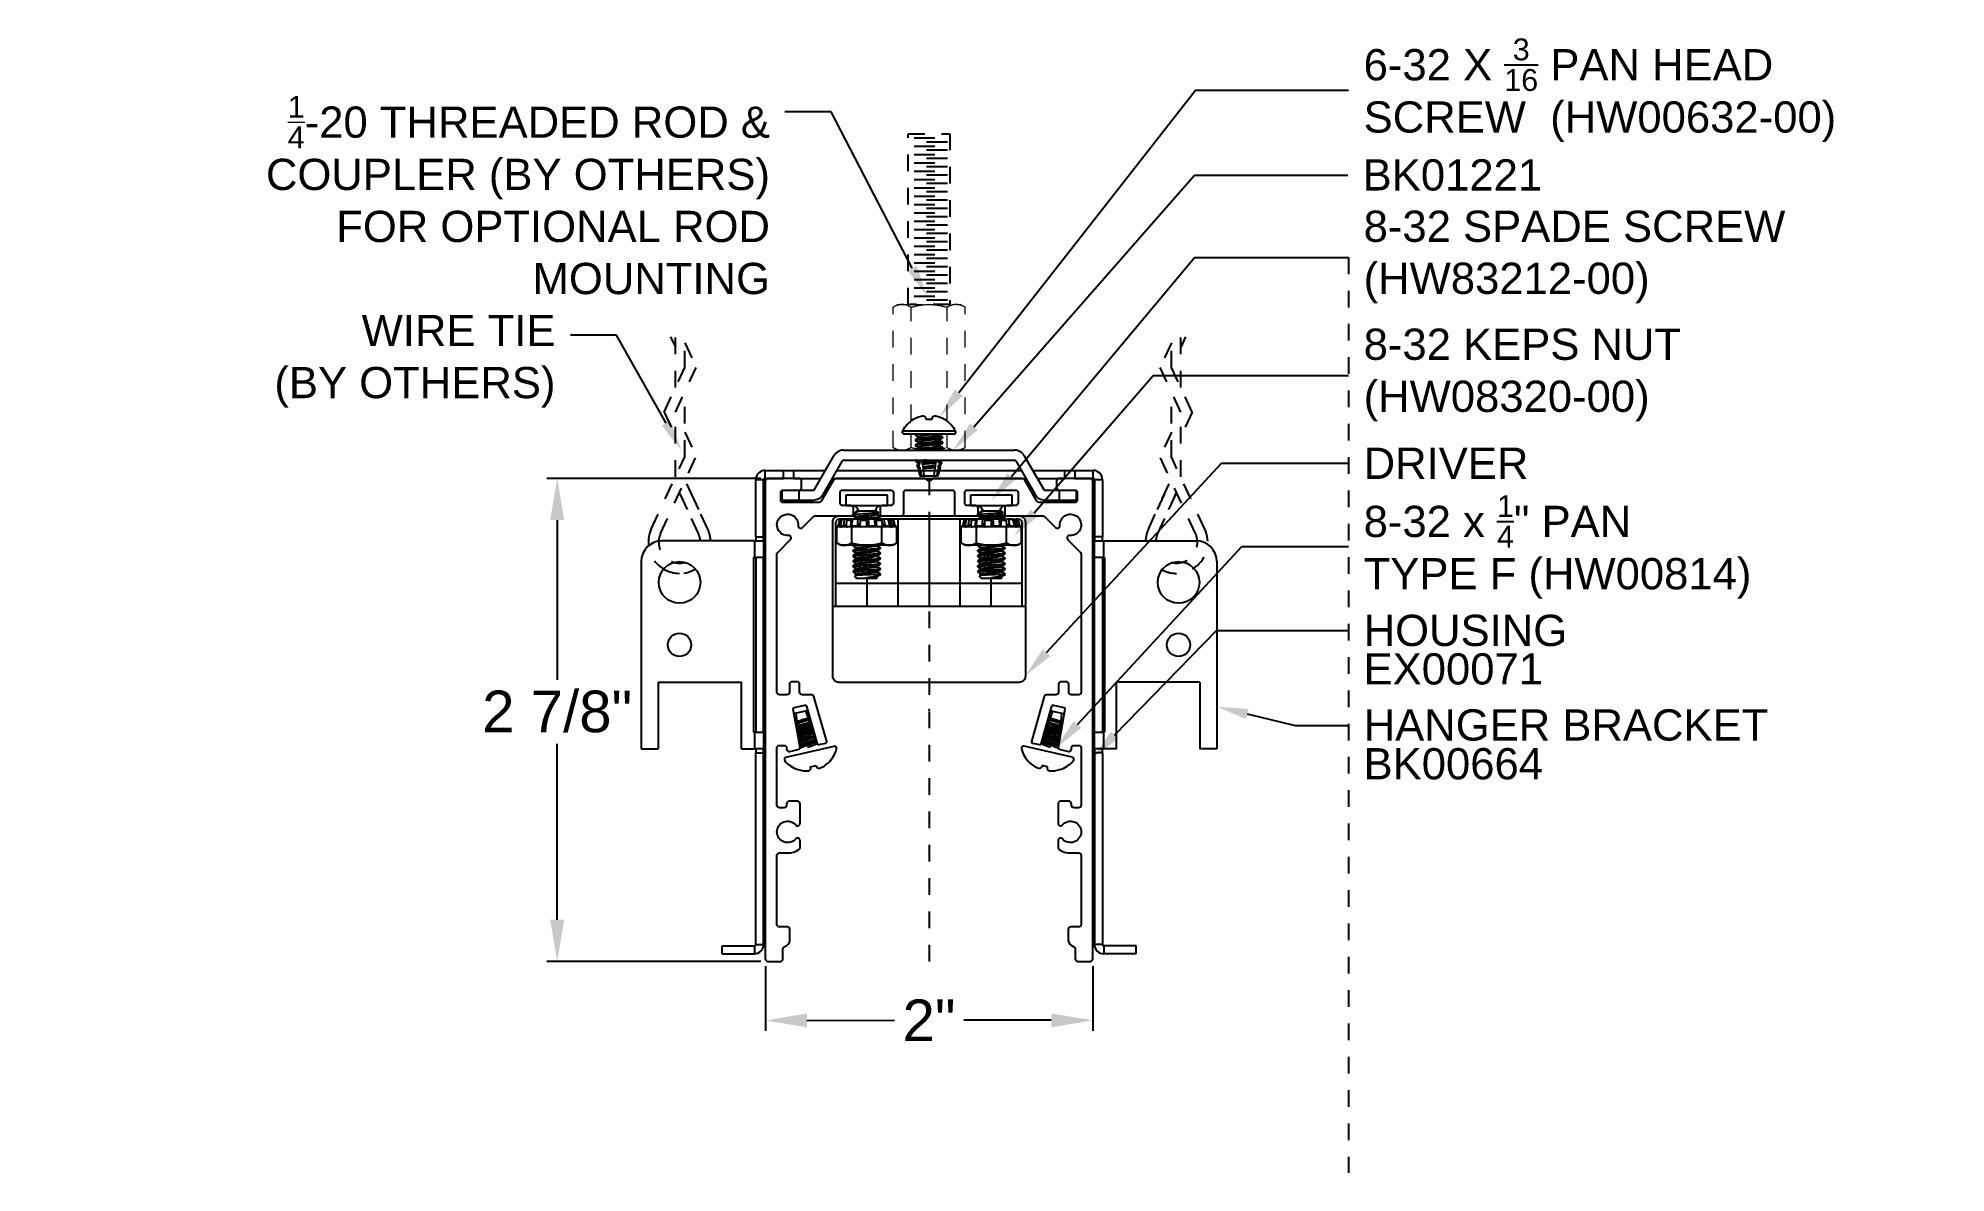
# Model space of a CAD drawing. Extents: x -5.3 to 6.1, y -1.3 to 5.5.
import ezdxf
from ezdxf import colors
from ezdxf.entities.mleader import LeaderData, LeaderLine
from ezdxf.math import Vec2, Vec3

# ---------------------------------------------------------------- set-up
doc = ezdxf.new("R2010")
doc.units = 0
doc.header["$LTSCALE"] = 0.5
doc.header["$MEASUREMENT"] = 0
for name, pattern in [('HIDDEN', [0.375, 0.25, -0.125]), ('HIDDEN2', [0.1875, 0.125, -0.0625]), ('PHANTOM', [0.5, 0.25, -0.05, 0.05, -0.05, 0.05, -0.05])]:
    doc.linetypes.add(name, pattern=pattern)
doc.layers.get('0').update_dxf_attribs({"color": 255, "linetype": 'CONTINUOUS'})
doc.layers.get('Defpoints').update_dxf_attribs({"linetype": 'CONTINUOUS'})
doc.layers.add('Construction', color=60, linetype='PHANTOM', plot=False)
doc.layers.add('CUST DWG', color=60, linetype='CONTINUOUS', lineweight=20)
for name, color, linetype in [('Driver', 210, 'CONTINUOUS'), ('FAB DWG', 221, 'CONTINUOUS'), ('Hardware', 242, 'CONTINUOUS'), ('Housing', 150, 'CONTINUOUS'), ('Mounting', 4, 'CONTINUOUS')]:
    doc.layers.add(name, color=color, linetype=linetype)
doc.styles.add('LSAD_Standard', font='arial.ttf')
doc.styles.get("Standard").update_dxf_attribs({"font": 'arial.ttf'})
doc.dimstyles.new('LSAD_CustDims', dxfattribs={"dimtxt": 1, "dimasz": 1, "dimexe": 0.0625, "dimexo": 0.042969, "dimgap": 0.0625, "dimtad": 0, "dimtih": 1, "dimtoh": 1, "dimdec": 3, "dimzin": 0, "dimdsep": 46, "dimlunit": 4, "dimtxsty": 'Standard', "dimcen": 0.125, "dimclrd": 256, "dimclre": 256, "dimclrt": 256, "dimadec": 0, "dimazin": 0, "dimtfac": 1, "dimtdec": 3, "dimtix": 1, "dimtofl": 0, "dimtmove": 0, "dimatfit": 3, "dimfxl": 1, "dimfrac": 2, "dimtolj": 1, "dimtzin": 0, "dimarcsym": 0})

msp = doc.modelspace()

# ---------------------------------------------------------------- texts
at = {"layer": 'FAB DWG', "ltscale": 0.5, "transparency": 16777216, "char_height": 0.1875, "width": 3.15153, "attachment_point": 1, "style": 'LSAD_Standard'}
for s, insert in [('\\A1;EX00071', (2.6092, 1.85)), ('\\A1;BK00664', (2.6092, 1.2804))]:
    msp.add_mtext(s, dxfattribs=dict(at, insert=insert))

# ---------------------------------------------------------------- blocks, each defined once
blk = doc.blocks.new('*D0')
at = {"layer": 'CUST DWG', "lineweight": -2, "ltscale": 0.5, "transparency": 16777216}
for p, q in [((-0.983, -0.028), (-0.983, -0.417)), ((0.984, -0.028), (0.984, -0.417)), ((-0.733, -0.355), (-0.208, -0.354)), ((0.734, -0.354), (0.208, -0.354))]:
    blk.add_line(p, q, dxfattribs=at)
at = {"layer": 'CUST DWG', "ltscale": 0.5, "transparency": 16777216}
for points in [[(-0.733, -0.313), (-0.733, -0.396), (-0.983, -0.355)], [(0.734, -0.313), (0.734, -0.396), (0.984, -0.354)]]:
    blk.add_solid(points, dxfattribs=at)
at = {"layer": 'Defpoints', "color": 0, "ltscale": 0.5, "transparency": 16777216}
for p in [(-0.983, 0.015), (0.984, 0.015), (0.984, -0.354)]:
    blk.add_point(p, dxfattribs=at)
at = {"layer": 'CUST DWG', "ltscale": 0.5, "transparency": 16777216, "insert": (0, -0.354), "char_height": 0.25, "attachment_point": 5}
blk.add_mtext('\\A1;2"', dxfattribs=at)
blk = doc.blocks.new('*D1')
at = {"layer": 'CUST DWG', "lineweight": -2, "ltscale": 0.5, "transparency": 16777216}
for p, q in [((-1.011, 2.9), (-2.295, 2.9)), ((-2.233, 2.65), (-2.233, 1.691)), ((-2.233, 0.25), (-2.233, 1.307)), ((-1.011, 0), (-2.295, 0))]:
    blk.add_line(p, q, dxfattribs=at)
at = {"layer": 'CUST DWG', "ltscale": 0.5, "transparency": 16777216}
for points in [[(-2.275, 2.65), (-2.191, 2.65), (-2.233, 2.9)], [(-2.275, 0.25), (-2.191, 0.25), (-2.233, 0)]]:
    blk.add_solid(points, dxfattribs=at)
at = {"layer": 'Defpoints', "color": 0, "ltscale": 0.5, "transparency": 16777216}
for p in [(-2.233, 2.9), (-0.968, 2.9), (-0.968, 0)]:
    blk.add_point(p, dxfattribs=at)
at = {"layer": 'CUST DWG', "ltscale": 0.5, "transparency": 16777216, "insert": (-2.233, 1.499), "char_height": 0.25, "attachment_point": 5}
blk.add_mtext('\\A1;2 7/8"', dxfattribs=at)

# ---------------------------------------------------------------- dimensions: what is measured, and where the dimension line sits
at = {"layer": 'CUST DWG', "ltscale": 0.5, "transparency": 16777216}
for base, p1, p2, angle, picture, middle in [((-2.233, 2.9), (-0.9684, 0), (-0.9684, 2.9), 90, '*D1', (-2.233, 1.4989)), ((0.9836, -0.3544), (-0.9833, 0.015), (0.9835, 0.0151), 0.00269, '*D0', (0.0002, -0.3545))]:
    dim = msp.add_linear_dim(base=base, p1=p1, p2=p2, angle=angle, dimstyle='LSAD_CustDims', override={"dimtxt": 0.25, "dimasz": 0.25}, dxfattribs=at)
    dim.commit()
    dim.dimension.update_dxf_attribs({"geometry": picture, "text_midpoint": middle, "dimtype": 128})

# ---------------------------------------------------------------- linework, layer by layer
at = {"ltscale": 0.5, "transparency": 16777216}
msp.add_point((0, 1.5099), dxfattribs=at)
at = {"layer": 'Construction', "ltscale": 0.5, "transparency": 16777216}
for p, q in [((2.5197, 4.2271), (2.5197, -1.2699)), ((0, 2.9), (0, 0))]:
    msp.add_line(p, q, dxfattribs=at)
at = {"layer": 'Driver', "transparency": 16777216}
for p, q in [((-0.5592, 2.1317), (-0.5592, 2.638)), ((0.2923, 2.6551), (-0.5422, 2.655)), ((-0.1869, 2.655), (-0.1869, 2.1317)), ((0, 2.655), (0, 2.1317)), ((0.1855, 2.655), (0.1855, 2.1317)), ((0.4366, 2.6551), (0.5408, 2.655)), ((0.5578, 2.638), (0.5578, 2.1317)), ((-0.3731, 2.2995), (-0.3731, 2.1317)), ((0.3717, 2.2995), (0.3717, 2.1317)), ((0.5578, 2.2697), (-0.5592, 2.2697)), ((0.5778, 2.1317), (-0.5792, 2.1317))]:
    msp.add_line(p, q, dxfattribs=at)
msp.add_lwpolyline([(-0.2994, 2.675), (0.5415, 2.675, -0.4142136), (0.5785, 2.638), (0.5785, 1.712, -0.4142136), (0.5415, 1.675), (-0.5415, 1.675, -0.4142136), (-0.5785, 1.712), (-0.5785, 2.638, -0.4142136), (-0.5415, 2.675), (-0.4441, 2.675)], format="xyb", dxfattribs=at)
for centre, start, end in [((-0.5422, 2.638), 90, 180), ((0.5408, 2.638), 0, 90)]:
    msp.add_arc(centre, 0.017, start, end, dxfattribs=at)
at = {"layer": 'Hardware', "linetype": 'HIDDEN', "transparency": 16777216}
for p, q in [((-0.09, 4.9449), (0.09, 4.9449)), ((0.11, 4.9199), (-0.11, 4.9199)), ((0.11, 4.8699), (-0.11, 4.8699)), ((0.11, 4.8199), (-0.11, 4.8199)), ((-0.09, 4.8949), (0.09, 4.8949)), ((-0.09, 4.8449), (0.09, 4.8449)), ((0.11, 4.7699), (-0.11, 4.7699)), ((0.11, 4.7199), (-0.11, 4.7199)), ((-0.09, 4.7949), (0.09, 4.7949)), ((-0.09, 4.7449), (0.09, 4.7449)), ((0.11, 4.6699), (-0.11, 4.6699)), ((0.11, 4.6199), (-0.11, 4.6199)), ((-0.09, 4.6949), (0.09, 4.6949)), ((-0.09, 4.6449), (0.09, 4.6449)), ((-0.09, 4.5949), (0.09, 4.5949)), ((0.11, 4.5699), (-0.11, 4.5699)), ((0.11, 4.5199), (-0.11, 4.5199)), ((0.11, 4.4699), (-0.11, 4.4699)), ((-0.09, 4.5449), (0.09, 4.5449)), ((-0.09, 4.4949), (0.09, 4.4949)), ((0.11, 4.4196), (-0.11, 4.4196)), ((0.11, 4.3696), (-0.11, 4.3696)), ((-0.09, 4.4446), (0.09, 4.4446)), ((-0.09, 4.3946), (0.09, 4.3946)), ((0.11, 4.3196), (-0.11, 4.3196)), ((0.11, 4.2696), (-0.11, 4.2696)), ((-0.09, 4.3446), (0.09, 4.3446)), ((-0.09, 4.2946), (0.09, 4.2946)), ((-0.09, 4.2446), (0.09, 4.2446)), ((0.11, 4.2196), (-0.11, 4.2196)), ((0.11, 4.1696), (-0.11, 4.1696)), ((-0.09, 4.1946), (0.09, 4.1946)), ((-0.09, 4.1446), (0.09, 4.1446)), ((0.11, 4.1196), (-0.11, 4.1196)), ((0.11, 4.0696), (-0.11, 4.0696)), ((0.11, 4.0196), (-0.11, 4.0196)), ((-0.09, 4.0946), (0.09, 4.0946)), ((-0.09, 4.0446), (0.09, 4.0446)), ((0.11, 3.9696), (-0.11, 3.9696)), ((-0.09, 3.9946), (0.09, 3.9946))]:
    msp.add_line(p, q, dxfattribs=at)
at = {"layer": 'Hardware', "linetype": 'HIDDEN', "lineweight": 15, "transparency": 16777216}
for p, q in [((-0.1875, 3.9442), (-0.2165, 3.9275)), ((-0.1875, 3.9442), (-0.1624, 3.9442)), ((-0.1624, 3.9442), (0, 3.9442)), ((0, 3.9442), (0.1624, 3.9442)), ((0.1624, 3.9442), (0.1875, 3.9442)), ((0.2165, 3.9275), (0.1875, 3.9442))]:
    msp.add_line(p, q, dxfattribs=at)
at = {"layer": 'Hardware', "linetype": 'HIDDEN2', "lineweight": 15, "transparency": 16777216}
for p, q in [((-0.2165, 3.086), (-0.2165, 3.9275)), ((-0.1083, 3.2441), (-0.1083, 3.9275)), ((0.1082, 3.2441), (0.1082, 3.9275)), ((0.2165, 3.086), (0.2165, 3.9275)), ((-0.1083, 3.086), (-0.1083, 3.1652)), ((0.1082, 3.086), (0.1082, 3.1652)), ((-0.2165, 3.086), (-0.1875, 3.0692)), ((-0.1875, 3.0692), (0.1875, 3.0692)), ((0.1875, 3.0692), (0.2165, 3.086))]:
    msp.add_line(p, q, dxfattribs=at)
at = {"layer": 'Hardware', "linetype": 'HIDDEN2', "transparency": 16777216}
for p, q in [((-1.5525, 3.7505), (-1.5231, 3.687)), ((-1.5231, 3.4459), (-1.5231, 3.7505)), ((-1.4674, 3.5664), (-1.4674, 3.7505)), ((-1.4674, 3.7143), (-1.3991, 3.5664)), ((1.4556, 3.7143), (1.3873, 3.5664)), ((1.4556, 3.5664), (1.4556, 3.7505)), ((1.5406, 3.7505), (1.5113, 3.687)), ((1.5113, 3.4459), (1.5113, 3.7505)), ((-1.5914, 3.298), (-1.4674, 3.5664)), ((-1.5231, 3.298), (-1.3991, 3.5664)), ((1.5113, 3.298), (1.3873, 3.5664)), ((1.5796, 3.298), (1.4556, 3.5664)), ((-1.4674, 3.0296), (-1.4674, 3.4186)), ((1.4556, 3.0296), (1.4556, 3.4186)), ((-1.5914, 3.298), (-1.5231, 3.1502)), ((-1.5231, 2.909), (-1.5231, 3.298)), ((1.5796, 3.298), (1.5113, 3.1502)), ((1.5113, 2.909), (1.5113, 3.298)), ((-1.4674, 3.1774), (-1.3991, 3.0296)), ((1.4556, 3.1774), (1.3873, 3.0296)), ((-1.6682, 2.595), (-1.4674, 3.0296)), ((-1.6119, 2.569), (-1.3991, 3.0296)), ((1.6001, 2.569), (1.3873, 3.0296)), ((1.6563, 2.595), (1.4556, 3.0296)), ((-1.383, 2.7126), (-1.4643, 2.8886)), ((-1.3287, 2.595), (-1.4643, 2.8886)), ((1.3168, 2.595), (1.4524, 2.8886)), ((1.3711, 2.7126), (1.4524, 2.8886)), ((-1.4513, 2.7126), (-1.4984, 2.8147)), ((-1.3849, 2.569), (-1.4984, 2.8147)), ((1.3731, 2.569), (1.4866, 2.8147)), ((1.4394, 2.7126), (1.4866, 2.8147))]:
    msp.add_line(p, q, dxfattribs=at)
at = {"layer": 'Hardware', "linetype": 'Continuous', "transparency": 16777216}
for p, q in [((-0.0933, 3.2533), (-0.0948, 3.2533)), ((-0.0167, 3.2533), (-0.0193, 3.2678)), ((0.0167, 3.2533), (-0.0167, 3.2533)), ((0.0193, 3.2678), (0.0167, 3.2533)), ((0.0948, 3.2533), (0.0933, 3.2533)), ((0.1595, 3.1843), (-0.1595, 3.1843)), ((0.1479, 3.1652), (-0.148, 3.1652)), ((-0.082, 3.1632), (-0.082, 3.1593)), ((-0.082, 3.132), (-0.082, 3.1281)), ((-0.082, 3.1007), (-0.082, 3.0968)), ((-0.0651, 3.087), (-0.082, 3.0968)), ((-0.079, 3.1652), (-0.0816, 3.1637)), ((-0.0651, 3.1495), (-0.0651, 3.142)), ((-0.0651, 3.1183), (-0.0651, 3.1108)), ((0.0643, 3.1644), (0.0655, 3.1652)), ((0.0651, 3.1574), (0.0651, 3.1649)), ((0.082, 3.1476), (0.0651, 3.1574)), ((0.0651, 3.1261), (0.0651, 3.1336)), ((0.0651, 3.0949), (0.0651, 3.1024)), ((0.0815, 3.148), (0.082, 3.1476)), ((0.082, 3.1437), (0.082, 3.1476)), ((0.082, 3.1124), (0.082, 3.1163)), ((-0.082, 3.0695), (-0.082, 3.0692)), ((-0.0807, 3.0077), (-0.0789, 3.0013)), ((-0.0651, 2.9933), (-0.0789, 3.0013)), ((-0.0731, 2.9808), (-0.0683, 2.9639)), ((-0.0704, 3.0094), (-0.0691, 3.0044)), ((-0.0651, 3.087), (-0.0651, 3.0795)), ((-0.0651, 2.9933), (-0.0651, 2.9858)), ((-0.0637, 2.9831), (-0.0596, 2.9671)), ((-0.0522, 2.9965), (-0.0529, 2.9886)), ((-0.0408, 3.0122), (-0.0408, 3.0122)), ((-0.0402, 3.0075), (-0.0405, 3.0094)), ((-0.0391, 2.9979), (-0.0402, 3.0075)), ((-0.0381, 2.9902), (-0.0391, 2.9979)), ((-0.0375, 2.9853), (-0.0381, 2.9902)), ((-0.0357, 2.9701), (-0.0375, 2.9853)), ((0.0381, 2.9898), (0.0364, 2.9764)), ((0.0389, 2.9964), (0.0381, 2.9898)), ((0.0398, 3.0043), (0.0389, 2.9964)), ((0.0405, 3.0094), (0.0398, 3.0043)), ((0.0521, 2.9979), (0.0513, 3.0056)), ((0.0627, 2.9794), (0.0659, 2.992)), ((0.0651, 3.0692), (0.0651, 3.0711)), ((0.0651, 3.0011), (0.0651, 3.0086)), ((0.0736, 2.9826), (0.0769, 2.9943)), ((0.082, 3.0812), (0.082, 3.0851)), ((-0.0651, 2.962), (-0.0683, 2.9639)), ((-0.0655, 2.954), (-0.0545, 2.9152)), ((-0.0651, 2.962), (-0.0651, 2.9545)), ((-0.0646, 2.9548), (-0.0651, 2.9545)), ((-0.0596, 2.9671), (-0.0549, 2.9649)), ((-0.0555, 2.957), (-0.0568, 2.9563)), ((-0.0568, 2.9563), (-0.0462, 2.9152)), ((-0.0549, 2.9649), (-0.0555, 2.957)), ((-0.0545, 2.9152), (-0.0462, 2.9152)), ((-0.0462, 2.9152), (-0.0289, 2.9152)), ((-0.0353, 2.967), (-0.0357, 2.9701)), ((-0.0343, 2.9593), (-0.0353, 2.967)), ((-0.0342, 2.9584), (-0.0343, 2.9593)), ((-0.0289, 2.9152), (-0.0342, 2.9584)), ((-0.0289, 2.9152), (0.0289, 2.9152)), ((0.0348, 2.963), (0.0289, 2.9152)), ((0.0289, 2.9152), (0.0462, 2.9152)), ((0.035, 2.9648), (0.0348, 2.963)), ((0.036, 2.9727), (0.035, 2.9648)), ((0.0364, 2.9764), (0.036, 2.9727)), ((0.0462, 2.9152), (0.059, 2.9651)), ((0.0462, 2.9152), (0.0545, 2.9152)), ((0.0547, 2.967), (0.0541, 2.9747)), ((0.0545, 2.9152), (0.0693, 2.9674)), ((0.059, 2.9651), (0.0547, 2.967)), ((0.0651, 2.9699), (0.0651, 2.9774)), ((-0.2492, 2.7995), (-0.4992, 2.7995)), ((-0.4992, 2.7995), (-0.4992, 2.737)), ((-0.2492, 2.737), (-0.2492, 2.7995)), ((0.4992, 2.7995), (0.2492, 2.7995)), ((0.2492, 2.7995), (0.2492, 2.737)), ((0.4992, 2.737), (0.4992, 2.7995)), ((-0.535, 2.655), (-0.5298, 2.655)), ((-0.5253, 2.6525), (-0.5275, 2.6531)), ((-0.5049, 2.655), (-0.524, 2.655)), ((-0.5038, 2.655), (-0.5042, 2.655)), ((-0.5038, 2.655), (-0.5031, 2.655)), ((-0.5031, 2.655), (-0.4611, 2.655)), ((-0.4992, 2.737), (-0.2492, 2.737)), ((-0.4248, 2.655), (-0.461, 2.655)), ((-0.4469, 2.6916), (-0.4562, 2.6823)), ((-0.4555, 2.6818), (-0.4562, 2.6823)), ((-0.4353, 2.6986), (-0.445, 2.693)), ((-0.4328, 2.7058), (-0.4364, 2.7022)), ((-0.4351, 2.7026), (-0.4364, 2.7021)), ((-0.4361, 2.7017), (-0.4359, 2.7015)), ((-0.4359, 2.7019), (-0.4359, 2.6983)), ((-0.4359, 2.6706), (-0.4359, 2.667)), ((-0.4104, 2.7026), (-0.4351, 2.7026)), ((-0.4328, 2.7058), (-0.4237, 2.7058)), ((-0.4248, 2.655), (-0.3648, 2.655)), ((-0.4237, 2.7058), (-0.3247, 2.7058)), ((-0.3254, 2.655), (-0.3648, 2.655)), ((-0.3254, 2.655), (-0.2721, 2.655)), ((-0.3247, 2.7058), (-0.3156, 2.7058)), ((-0.3022, 2.6923), (-0.3156, 2.7058)), ((-0.3125, 2.6823), (-0.3125, 2.6859)), ((-0.2922, 2.6667), (-0.2922, 2.6706)), ((-0.2446, 2.655), (-0.2723, 2.655)), ((-0.2435, 2.655), (-0.2442, 2.655)), ((-0.2435, 2.655), (-0.2244, 2.655)), ((-0.2235, 2.6542), (-0.2237, 2.6549)), ((-0.2134, 2.655), (-0.2186, 2.655)), ((0.2134, 2.6551), (0.2186, 2.6551)), ((0.2232, 2.6525), (0.2209, 2.6531)), ((0.2435, 2.6551), (0.2244, 2.6551)), ((0.2447, 2.6551), (0.2442, 2.655)), ((0.2447, 2.6551), (0.2453, 2.6551)), ((0.2453, 2.6551), (0.2873, 2.6551)), ((0.2492, 2.737), (0.4992, 2.737)), ((0.3236, 2.6551), (0.2874, 2.6551)), ((0.3015, 2.6916), (0.2922, 2.6824)), ((0.2929, 2.6819), (0.2922, 2.6824)), ((0.3131, 2.6987), (0.3034, 2.693)), ((0.3157, 2.7058), (0.312, 2.7022)), ((0.3133, 2.7027), (0.3121, 2.7022)), ((0.3123, 2.7017), (0.3125, 2.7016)), ((0.3125, 2.7019), (0.3125, 2.6983)), ((0.3125, 2.6706), (0.3125, 2.6671)), ((0.338, 2.7027), (0.3133, 2.7027)), ((0.3157, 2.7058), (0.3247, 2.7058)), ((0.3236, 2.6551), (0.3836, 2.6551)), ((0.3247, 2.7058), (0.4237, 2.7058)), ((0.423, 2.6551), (0.3836, 2.6551)), ((0.423, 2.6551), (0.4763, 2.6551)), ((0.4237, 2.7058), (0.4328, 2.7058)), ((0.4463, 2.6923), (0.4328, 2.7058)), ((0.4359, 2.6824), (0.4359, 2.6859)), ((0.4562, 2.6667), (0.4562, 2.6706)), ((0.5038, 2.6551), (0.4762, 2.6551)), ((0.5049, 2.6551), (0.5042, 2.655)), ((0.5049, 2.6551), (0.524, 2.6551)), ((0.5249, 2.6543), (0.5247, 2.6549)), ((0.535, 2.6551), (0.5298, 2.6551)), ((-0.5546, 2.5128), (-0.5546, 2.6082)), ((-0.4644, 2.6082), (-0.5546, 2.6082)), ((-0.5461, 2.6138), (-0.5436, 2.623)), ((-0.5459, 2.6138), (-0.5249, 2.6082)), ((-0.5334, 2.6204), (-0.5359, 2.6112)), ((-0.5359, 2.6112), (-0.5334, 2.6105)), ((-0.5325, 2.6228), (-0.5348, 2.6137)), ((-0.5317, 2.623), (-0.5341, 2.6138)), ((-0.5142, 2.6138), (-0.5341, 2.6138)), ((-0.5334, 2.619), (-0.5334, 2.6204)), ((-0.5334, 2.6105), (-0.5334, 2.6129)), ((-0.5259, 2.6105), (-0.5282, 2.6112)), ((-0.5142, 2.6138), (-0.5123, 2.623)), ((-0.4981, 2.6204), (-0.5, 2.6112)), ((-0.5, 2.6112), (-0.4981, 2.6105)), ((-0.4981, 2.6105), (-0.4981, 2.6204)), ((-0.4697, 2.6219), (-0.4712, 2.6127)), ((-0.4679, 2.6105), (-0.4694, 2.6112)), ((-0.465, 2.623), (-0.4665, 2.6138)), ((-0.4288, 2.6138), (-0.4665, 2.6138)), ((-0.4644, 2.5128), (-0.4644, 2.6082)), ((-0.284, 2.6082), (-0.4644, 2.6082)), ((-0.4288, 2.6138), (-0.4282, 2.623)), ((-0.4155, 2.6204), (-0.4161, 2.6112)), ((-0.4161, 2.6112), (-0.4155, 2.6105)), ((-0.4155, 2.6105), (-0.4155, 2.6204)), ((-0.3742, 2.6112), (-0.3742, 2.6204)), ((-0.3742, 2.6105), (-0.3742, 2.6112)), ((-0.3636, 2.623), (-0.3636, 2.6138)), ((-0.3226, 2.6138), (-0.3636, 2.6138)), ((-0.3226, 2.6138), (-0.3235, 2.623)), ((-0.3162, 2.6112), (-0.3171, 2.6105)), ((-0.3156, 2.6121), (-0.3164, 2.6213)), ((-0.284, 2.5128), (-0.284, 2.6082)), ((-0.1938, 2.6082), (-0.284, 2.6082)), ((-0.2805, 2.6105), (-0.2805, 2.6204)), ((-0.279, 2.6112), (-0.2805, 2.6204)), ((-0.2805, 2.6105), (-0.279, 2.6112)), ((-0.2662, 2.623), (-0.2648, 2.6138)), ((-0.2361, 2.6138), (-0.2648, 2.6138)), ((-0.2384, 2.6112), (-0.2405, 2.6105)), ((-0.2361, 2.6138), (-0.2382, 2.623)), ((-0.2341, 2.6134), (-0.2362, 2.6226)), ((-0.2235, 2.6082), (-0.2025, 2.6138)), ((-0.2225, 2.6105), (-0.2225, 2.6204)), ((-0.2202, 2.6112), (-0.2225, 2.6204)), ((-0.2225, 2.6105), (-0.2202, 2.6112)), ((-0.2101, 2.623), (-0.2078, 2.6138)), ((-0.2023, 2.6138), (-0.2078, 2.6138)), ((-0.2023, 2.6138), (-0.2048, 2.623)), ((-0.2025, 2.6138), (-0.2023, 2.6138)), ((-0.1938, 2.5128), (-0.1938, 2.6082)), ((0.1938, 2.5128), (0.1938, 2.6082)), ((0.284, 2.6082), (0.1938, 2.6082)), ((0.2023, 2.6139), (0.2048, 2.623)), ((0.2026, 2.6138), (0.2235, 2.6082)), ((0.215, 2.6204), (0.2125, 2.6112)), ((0.2125, 2.6112), (0.215, 2.6105)), ((0.216, 2.6229), (0.2136, 2.6137)), ((0.2167, 2.623), (0.2143, 2.6139)), ((0.2342, 2.6139), (0.2143, 2.6139)), ((0.215, 2.619), (0.215, 2.6204)), ((0.215, 2.6105), (0.215, 2.6129)), ((0.2226, 2.6105), (0.2202, 2.6112)), ((0.2342, 2.6139), (0.2361, 2.623)), ((0.2503, 2.6204), (0.2484, 2.6112)), ((0.2484, 2.6112), (0.2503, 2.6105)), ((0.2503, 2.6105), (0.2503, 2.6204)), ((0.2787, 2.622), (0.2773, 2.6128)), ((0.2805, 2.6105), (0.279, 2.6112)), ((0.2834, 2.623), (0.282, 2.6139)), ((0.3196, 2.6139), (0.282, 2.6139)), ((0.284, 2.5128), (0.284, 2.6082)), ((0.4644, 2.6082), (0.284, 2.6082)), ((0.3196, 2.6139), (0.3202, 2.623)), ((0.3329, 2.6204), (0.3323, 2.6112)), ((0.3323, 2.6112), (0.3329, 2.6105)), ((0.3329, 2.6105), (0.3329, 2.6204)), ((0.3742, 2.6112), (0.3742, 2.6204)), ((0.3742, 2.6105), (0.3742, 2.6112)), ((0.3848, 2.623), (0.3848, 2.6139)), ((0.4258, 2.6139), (0.3848, 2.6139)), ((0.4258, 2.6139), (0.4249, 2.623)), ((0.4322, 2.6112), (0.4314, 2.6105)), ((0.4329, 2.6122), (0.432, 2.6214)), ((0.4644, 2.5128), (0.4644, 2.6082)), ((0.5546, 2.6082), (0.4644, 2.6082)), ((0.4679, 2.6105), (0.4679, 2.6204)), ((0.4694, 2.6112), (0.4679, 2.6204)), ((0.4679, 2.6105), (0.4694, 2.6112)), ((0.4822, 2.623), (0.4836, 2.6139)), ((0.5123, 2.6139), (0.4836, 2.6139)), ((0.51, 2.6112), (0.5079, 2.6105)), ((0.5123, 2.6139), (0.5103, 2.623)), ((0.5143, 2.6134), (0.5123, 2.6226)), ((0.525, 2.6082), (0.5459, 2.6138)), ((0.5259, 2.6105), (0.5259, 2.6204)), ((0.5282, 2.6112), (0.5259, 2.6204)), ((0.5259, 2.6105), (0.5282, 2.6112)), ((0.5383, 2.623), (0.5406, 2.6139)), ((0.5461, 2.6139), (0.5406, 2.6139)), ((0.5461, 2.6139), (0.5436, 2.623)), ((0.5459, 2.6138), (0.5461, 2.6139)), ((0.5546, 2.5128), (0.5546, 2.6082)), ((-0.5546, 2.5128), (-0.5305, 2.4988)), ((-0.5095, 2.4988), (-0.5305, 2.4988)), ((-0.3742, 2.4988), (-0.5095, 2.4988)), ((-0.4562, 2.4987), (-0.4562, 2.4948)), ((-0.4562, 2.4675), (-0.4562, 2.4636)), ((-0.4562, 2.4362), (-0.4562, 2.4323)), ((-0.4359, 2.4831), (-0.4359, 2.4795)), ((-0.4359, 2.4519), (-0.4359, 2.4483)), ((-0.4359, 2.4206), (-0.4359, 2.417)), ((-0.2389, 2.4988), (-0.3742, 2.4988)), ((-0.3125, 2.4948), (-0.3125, 2.4984)), ((-0.3125, 2.4636), (-0.3125, 2.4672)), ((-0.3125, 2.4323), (-0.3125, 2.4359)), ((-0.2922, 2.4792), (-0.2922, 2.4831)), ((-0.2922, 2.4479), (-0.2922, 2.4519)), ((-0.2922, 2.4167), (-0.2922, 2.4206)), ((-0.218, 2.4988), (-0.2389, 2.4988)), ((-0.218, 2.4988), (-0.1938, 2.5128)), ((0.1938, 2.5128), (0.218, 2.4988)), ((0.2389, 2.4988), (0.218, 2.4988)), ((0.3742, 2.4988), (0.2389, 2.4988)), ((0.2922, 2.4988), (0.2922, 2.4949)), ((0.2922, 2.4675), (0.2922, 2.4636)), ((0.2922, 2.4363), (0.2922, 2.4324)), ((0.3125, 2.4831), (0.3125, 2.4796)), ((0.3125, 2.4519), (0.3125, 2.4483)), ((0.3125, 2.4206), (0.3125, 2.4171)), ((0.5095, 2.4988), (0.3742, 2.4988)), ((0.4359, 2.4949), (0.4359, 2.4984)), ((0.4359, 2.4636), (0.4359, 2.4672)), ((0.4359, 2.4324), (0.4359, 2.4359)), ((0.4562, 2.4792), (0.4562, 2.4831)), ((0.4562, 2.448), (0.4562, 2.4519)), ((0.4562, 2.4167), (0.4562, 2.4206)), ((0.5305, 2.4988), (0.5095, 2.4988)), ((0.5305, 2.4988), (0.5546, 2.5128)), ((-0.4562, 2.405), (-0.4562, 2.4011)), ((-0.4562, 2.3737), (-0.4562, 2.3698)), ((-0.4562, 2.3425), (-0.4562, 2.3386)), ((-0.4487, 2.3154), (-0.4328, 2.2995)), ((-0.4359, 2.3894), (-0.4359, 2.3858)), ((-0.4359, 2.3581), (-0.4359, 2.3545)), ((-0.4359, 2.3269), (-0.4359, 2.3233)), ((-0.3742, 2.2995), (-0.4328, 2.2995)), ((-0.3839, 2.3027), (-0.338, 2.3027)), ((-0.3156, 2.2995), (-0.3742, 2.2995)), ((-0.3162, 2.3229), (-0.2922, 2.3229)), ((-0.3156, 2.2995), (-0.3096, 2.3055)), ((-0.3125, 2.4011), (-0.3125, 2.4047)), ((-0.3125, 2.3698), (-0.3125, 2.3734)), ((-0.3125, 2.3386), (-0.3125, 2.3422)), ((-0.3125, 2.3073), (-0.3125, 2.3109)), ((-0.3099, 2.3061), (-0.3125, 2.3077)), ((-0.2922, 2.3854), (-0.2922, 2.3894)), ((-0.2922, 2.3542), (-0.2922, 2.3581)), ((-0.2922, 2.3229), (-0.2922, 2.3269)), ((0.2922, 2.405), (0.2922, 2.4011)), ((0.2922, 2.3738), (0.2922, 2.3699)), ((0.2922, 2.3425), (0.2922, 2.3386)), ((0.2998, 2.3154), (0.3157, 2.2995)), ((0.3125, 2.3894), (0.3125, 2.3858)), ((0.3125, 2.3581), (0.3125, 2.3546)), ((0.3125, 2.3269), (0.3125, 2.3233)), ((0.3742, 2.2995), (0.3157, 2.2995)), ((0.3645, 2.3027), (0.4104, 2.3027)), ((0.4328, 2.2995), (0.3742, 2.2995)), ((0.4322, 2.323), (0.4562, 2.323)), ((0.4328, 2.2995), (0.4388, 2.3055)), ((0.4359, 2.4011), (0.4359, 2.4047)), ((0.4359, 2.3699), (0.4359, 2.3734)), ((0.4359, 2.3386), (0.4359, 2.3422)), ((0.4359, 2.3074), (0.4359, 2.3109)), ((0.4386, 2.3061), (0.4359, 2.3077)), ((0.4562, 2.3855), (0.4562, 2.3894)), ((0.4562, 2.3542), (0.4562, 2.3581)), ((0.4562, 2.323), (0.4562, 2.3269)), ((-0.798, 1.4895), (-0.8106, 1.4866)), ((-0.7417, 1.5025), (-0.798, 1.4895)), ((-0.7929, 1.4416), (-0.798, 1.4895)), ((-0.7291, 1.5055), (-0.7417, 1.5025)), ((-0.7417, 1.5025), (-0.7267, 1.4616)), ((0.7417, 1.5025), (0.7267, 1.4616)), ((0.7291, 1.5055), (0.7417, 1.5025)), ((0.7417, 1.5025), (0.798, 1.4895)), ((0.7929, 1.4416), (0.798, 1.4895)), ((0.798, 1.4895), (0.8106, 1.4866)), ((-0.7927, 1.4398), (-0.7929, 1.4416)), ((-0.7919, 1.4318), (-0.7927, 1.4398)), ((-0.7915, 1.4282), (-0.7919, 1.4318)), ((-0.7901, 1.4148), (-0.7915, 1.4282)), ((-0.7894, 1.4081), (-0.7901, 1.4148)), ((-0.7886, 1.4002), (-0.7894, 1.4081)), ((-0.7876, 1.391), (-0.7886, 1.4002)), ((-0.7876, 1.391), (-0.7679, 1.3969)), ((-0.7872, 1.3871), (-0.7876, 1.391)), ((-0.7861, 1.3764), (-0.7872, 1.3871)), ((-0.7852, 1.3685), (-0.7861, 1.3764)), ((-0.7082, 1.4107), (-0.7679, 1.3969)), ((-0.7267, 1.4616), (-0.7264, 1.4608)), ((-0.7264, 1.4608), (-0.7238, 1.4535)), ((-0.7238, 1.4535), (-0.7227, 1.4506)), ((-0.7227, 1.4506), (-0.7175, 1.4362)), ((-0.7175, 1.4362), (-0.7158, 1.4315)), ((-0.7158, 1.4315), (-0.7131, 1.4242)), ((-0.7131, 1.4242), (-0.7098, 1.4151)), ((-0.7098, 1.4151), (-0.7082, 1.4107)), ((-0.7082, 1.4107), (-0.7051, 1.4022)), ((-0.7082, 1.4107), (-0.7082, 1.4107)), ((-0.7051, 1.4022), (-0.7025, 1.3949)), ((-0.7025, 1.3949), (-0.6989, 1.385)), ((-0.6989, 1.385), (-0.6986, 1.3842)), ((-0.6945, 1.3851), (-0.6986, 1.3842)), ((0.6945, 1.3851), (0.6986, 1.3842)), ((0.6989, 1.385), (0.6986, 1.3842)), ((0.7025, 1.3949), (0.6989, 1.385)), ((0.7051, 1.4022), (0.7025, 1.3949)), ((0.7082, 1.4107), (0.7051, 1.4022)), ((0.7098, 1.4151), (0.7082, 1.4107)), ((0.7082, 1.4107), (0.7679, 1.3969)), ((0.7082, 1.4107), (0.7082, 1.4107)), ((0.7131, 1.4242), (0.7098, 1.4151)), ((0.7158, 1.4315), (0.7131, 1.4242)), ((0.7175, 1.4362), (0.7158, 1.4315)), ((0.7227, 1.4506), (0.7175, 1.4362)), ((0.7238, 1.4535), (0.7227, 1.4506)), ((0.7264, 1.4608), (0.7238, 1.4535)), ((0.7267, 1.4616), (0.7264, 1.4608)), ((0.7876, 1.391), (0.7679, 1.3969)), ((0.7852, 1.3685), (0.7861, 1.3764)), ((0.7861, 1.3764), (0.7872, 1.3871)), ((0.7872, 1.3871), (0.7876, 1.391)), ((0.7876, 1.391), (0.7886, 1.4002)), ((0.7886, 1.4002), (0.7894, 1.4081)), ((0.7894, 1.4081), (0.7901, 1.4148)), ((0.7901, 1.4148), (0.7915, 1.4282)), ((0.7915, 1.4282), (0.7919, 1.4318)), ((0.7919, 1.4318), (0.7927, 1.4398)), ((0.7927, 1.4398), (0.7929, 1.4416)), ((-0.8591, 1.2251), (-0.5708, 1.2917)), ((-0.7894, 1.367), (-0.7895, 1.367)), ((-0.7848, 1.3643), (-0.7888, 1.3634)), ((-0.7848, 1.3643), (-0.7852, 1.3685)), ((0.8591, 1.2251), (0.5708, 1.2917)), ((0.7848, 1.3643), (0.7852, 1.3685)), ((0.7848, 1.3643), (0.7888, 1.3634)), ((0.7894, 1.367), (0.7895, 1.367)), ((-0.7875, 1.1512), (-0.786, 1.1515)), ((-0.7114, 1.1688), (-0.6788, 1.1763)), ((-0.7106, 1.1541), (-0.7114, 1.1688)), ((-0.6788, 1.1763), (-0.6731, 1.1628)), ((-0.6028, 1.1876), (-0.6014, 1.1879)), ((0.6028, 1.1876), (0.6014, 1.1879)), ((0.6788, 1.1763), (0.6731, 1.1628)), ((0.7114, 1.1688), (0.6788, 1.1763)), ((0.7106, 1.1541), (0.7114, 1.1688)), ((0.7875, 1.1512), (0.786, 1.1515))]:
    msp.add_line(p, q, dxfattribs=at)
at = {"layer": 'Hardware', "linetype": 'HIDDEN', "ltscale": 0.5, "transparency": 16777216}
msp.add_lwpolyline([(-0.125, 4.9699), (0.125, 4.9699), (0.125, 3.9442), (-0.125, 3.9442)], close=True, dxfattribs=at)
at = {"layer": 'Hardware', "linetype": 'Continuous', "transparency": 16777216, "flags": 128}
for points in [[(-0.0308, 3.1652), (-0.0404, 3.1645), (-0.0494, 3.1639), (-0.0577, 3.1633), (-0.0649, 3.1626), (-0.071, 3.1619), (-0.0759, 3.1612), (-0.0793, 3.1605), (-0.0813, 3.1599), (-0.082, 3.1593), (-0.0815, 3.1588)], [(0.082, 3.1476), (0.0813, 3.147), (0.0793, 3.1464), (0.0758, 3.1457), (0.071, 3.145), (0.0649, 3.1443), (0.0577, 3.1436), (0.0497, 3.143), (0.041, 3.1424), (0.0317, 3.1418), (0.0216, 3.1411), (0.0109, 3.1405), (0, 3.1398), (-0.0109, 3.1391), (-0.0216, 3.1384), (-0.0317, 3.1378), (-0.041, 3.1372), (-0.0497, 3.1366), (-0.0577, 3.1359), (-0.0649, 3.1353), (-0.071, 3.1346), (-0.0759, 3.1339), (-0.0793, 3.1332), (-0.0813, 3.1326), (-0.082, 3.132)], [(0.082, 3.1437), (0.0813, 3.1431), (0.0793, 3.1424), (0.0758, 3.1418), (0.071, 3.1411), (0.0649, 3.1404), (0.0577, 3.1397), (0.0497, 3.1391), (0.041, 3.1385), (0.0317, 3.1379), (0.0216, 3.1372), (0.0109, 3.1366), (0, 3.1359), (-0.0109, 3.1352), (-0.0216, 3.1345), (-0.0317, 3.1339), (-0.041, 3.1333), (-0.0497, 3.1327), (-0.0577, 3.132), (-0.0649, 3.1314), (-0.071, 3.1307), (-0.0759, 3.13), (-0.0793, 3.1293), (-0.0813, 3.1286), (-0.082, 3.1281), (-0.0815, 3.1276)], [(0.0811, 3.117), (0.0813, 3.1169), (0.082, 3.1163), (0.0813, 3.1157), (0.0793, 3.1151), (0.0758, 3.1144), (0.071, 3.1137), (0.0649, 3.113), (0.0577, 3.1124), (0.0497, 3.1117), (0.041, 3.1111), (0.0317, 3.1105), (0.0216, 3.1099), (0.0109, 3.1092), (0, 3.1085), (-0.0109, 3.1078), (-0.0216, 3.1072), (-0.0317, 3.1065), (-0.041, 3.1059), (-0.0497, 3.1053), (-0.0577, 3.1047), (-0.0649, 3.104), (-0.071, 3.1033), (-0.0759, 3.1026), (-0.0793, 3.1019), (-0.0813, 3.1013), (-0.082, 3.1007), (-0.082, 3.1007)], [(0.082, 3.1124), (0.0813, 3.1118), (0.0793, 3.1112), (0.0758, 3.1105), (0.071, 3.1098), (0.0649, 3.1091), (0.0577, 3.1085), (0.0497, 3.1078), (0.041, 3.1072), (0.0317, 3.1066), (0.0216, 3.106), (0.0109, 3.1053), (0, 3.1046), (-0.0109, 3.1039), (-0.0216, 3.1032), (-0.0317, 3.1026), (-0.041, 3.102), (-0.0497, 3.1014), (-0.0577, 3.1008), (-0.0649, 3.1001), (-0.071, 3.0994), (-0.0759, 3.0987), (-0.0793, 3.098), (-0.0813, 3.0974), (-0.082, 3.0968)], [(-0.082, 3.0968), (-0.0813, 3.0962), (-0.0812, 3.0962)], [(-0.0816, 3.1588), (-0.0731, 3.1539), (-0.0651, 3.1493)], [(-0.0646, 3.1423), (-0.0731, 3.1374), (-0.0816, 3.1324)], [(-0.0816, 3.1276), (-0.0731, 3.1226), (-0.0651, 3.118)], [(-0.0646, 3.1111), (-0.0731, 3.1061), (-0.0816, 3.1012)], [(-0.0812, 3.0962), (-0.0728, 3.0912), (-0.0651, 3.0868)], [(0.0643, 3.1332), (0.0728, 3.1381), (0.0812, 3.143)], [(0.0643, 3.1019), (0.0728, 3.1069), (0.0812, 3.1118)], [(0.0816, 3.148), (0.072, 3.1536), (0.0651, 3.1576)], [(0.0812, 3.117), (0.0728, 3.1219), (0.0651, 3.1264)], [(0.0816, 3.0855), (0.0731, 3.0905), (0.0651, 3.0951)], [(0.0815, 3.0855), (0.082, 3.0851), (0.0813, 3.0845), (0.0793, 3.0839), (0.0758, 3.0832), (0.071, 3.0825), (0.0649, 3.0818), (0.0577, 3.0811), (0.0497, 3.0805), (0.041, 3.0799), (0.0317, 3.0793), (0.0216, 3.0786), (0.0109, 3.078), (0, 3.0773), (-0.0109, 3.0766), (-0.0216, 3.0759), (-0.0317, 3.0753), (-0.041, 3.0747), (-0.0497, 3.0741), (-0.0577, 3.0734), (-0.0649, 3.0728), (-0.071, 3.0721), (-0.0759, 3.0714), (-0.0793, 3.0707), (-0.0813, 3.0701), (-0.082, 3.0695)], [(-0.0643, 3.0799), (-0.0728, 3.075), (-0.0812, 3.0701)], [(-0.0782, 3.0094), (-0.0804, 3.0081)], [(-0.0789, 3.0013), (-0.0779, 3.0005), (-0.0779, 3.0005)], [(-0.0779, 3.0005), (-0.0713, 2.9966), (-0.0651, 2.993)], [(-0.0646, 2.9861), (-0.069, 2.9835), (-0.0727, 2.9813)], [(-0.0529, 2.9886), (-0.0595, 2.9853), (-0.0637, 2.9831)], [(0.082, 3.0812), (0.0813, 3.0806), (0.0793, 3.0799), (0.0758, 3.0793), (0.071, 3.0786), (0.0649, 3.0779), (0.0577, 3.0772), (0.0497, 3.0766), (0.041, 3.076), (0.0317, 3.0754), (0.0216, 3.0747), (0.0109, 3.0741), (0, 3.0734), (-0.0109, 3.0727), (-0.0216, 3.072), (-0.0317, 3.0714), (-0.041, 3.0708), (-0.0497, 3.0702), (-0.0577, 3.0695), (-0.0613, 3.0692)], [(0.0398, 3.0043), (0.0329, 3.0037), (0.0254, 3.0031), (0.0173, 3.0025), (0.0088, 3.0018), (0, 3.0011), (-0.0086, 3.0004), (-0.017, 2.9997), (-0.0249, 2.9991), (-0.0323, 2.9985), (-0.0391, 2.9979)], [(0.0389, 2.9964), (0.0321, 2.9959), (0.0248, 2.9953), (0.0169, 2.9946), (0.0085, 2.994), (0, 2.9933), (-0.0084, 2.9926), (-0.0165, 2.992), (-0.0242, 2.9913), (-0.0314, 2.9908), (-0.0381, 2.9902)], [(0.0659, 2.992), (0.0617, 2.9939), (0.0521, 2.9979)], [(0.0541, 2.9747), (0.0589, 2.9773), (0.0627, 2.9794)], [(0.0646, 3.0708), (0.0731, 3.0758), (0.0816, 3.0807)], [(0.0646, 3.0083), (0.0664, 3.0094)], [(0.0646, 2.9771), (0.0716, 2.9811), (0.073, 2.982)], [(0.0766, 2.9947), (0.0725, 2.9971), (0.0651, 3.0014)], [(0.0659, 2.992), (0.0675, 2.9922), (0.0703, 2.9926), (0.0726, 2.9929), (0.0745, 2.9933), (0.0759, 2.9937), (0.0767, 2.994), (0.0769, 2.9943), (0.0766, 2.9947), (0.0766, 2.9947)], [(-0.0683, 2.9639), (-0.068, 2.9635), (-0.0673, 2.9631)], [(-0.0673, 2.9631), (-0.066, 2.9623), (-0.0651, 2.9618)], [(0.036, 2.9727), (0.0279, 2.9721), (0.0191, 2.9714), (0.0097, 2.9706), (0, 2.9699), (-0.0095, 2.9691), (-0.0187, 2.9684), (-0.0274, 2.9677), (-0.0353, 2.967)], [(0.035, 2.9648), (0.0272, 2.9642), (0.0186, 2.9635), (0.0094, 2.9628), (0, 2.962), (-0.0092, 2.9613), (-0.0182, 2.9606), (-0.0266, 2.9599), (-0.0343, 2.9593)], [(0.059, 2.9651), (0.0619, 2.9655), (0.0642, 2.9659), (0.0662, 2.9662), (0.0677, 2.9666), (0.0687, 2.967), (0.0692, 2.9673), (0.0693, 2.9676), (0.0689, 2.9679)], [(0.0689, 2.9679), (0.0686, 2.9681), (0.0651, 2.9701)], [(-0.5436, 2.623), (-0.5393, 2.639), (-0.535, 2.655)], [(-0.5275, 2.6531), (-0.5305, 2.6367), (-0.5334, 2.6204)], [(-0.524, 2.655), (-0.5278, 2.639), (-0.5317, 2.623)], [(-0.5247, 2.6549), (-0.5247, 2.6549), (-0.524, 2.655)], [(-0.5123, 2.623), (-0.5088, 2.639), (-0.5049, 2.655)], [(-0.493, 2.6531), (-0.4957, 2.6367), (-0.4981, 2.6204)], [(-0.461, 2.655), (-0.4627, 2.639), (-0.465, 2.623)], [(-0.4562, 2.655), (-0.4552, 2.6557), (-0.4522, 2.6565), (-0.4472, 2.6573), (-0.4404, 2.6581), (-0.4322, 2.6589), (-0.4225, 2.6596), (-0.4115, 2.6604), (-0.3995, 2.6612), (-0.3869, 2.662), (-0.3742, 2.6628), (-0.3615, 2.6635), (-0.3489, 2.6643), (-0.3369, 2.6652), (-0.3259, 2.6659), (-0.3162, 2.6667), (-0.308, 2.6675), (-0.3012, 2.6682), (-0.2962, 2.6691), (-0.2932, 2.6699), (-0.2922, 2.6706), (-0.2929, 2.6711)], [(-0.4558, 2.6818), (-0.4455, 2.6759), (-0.4359, 2.6703)], [(-0.4353, 2.6674), (-0.4455, 2.6614), (-0.4558, 2.6555)], [(-0.4359, 2.7019), (-0.4359, 2.7019), (-0.4351, 2.7026)], [(-0.4359, 2.6706), (-0.4359, 2.6706), (-0.4352, 2.6714), (-0.4329, 2.6722), (-0.4291, 2.673), (-0.424, 2.6738), (-0.4178, 2.6745), (-0.4106, 2.6753), (-0.4023, 2.6761), (-0.3932, 2.6769), (-0.3837, 2.6777), (-0.3742, 2.6784), (-0.3647, 2.6792), (-0.3552, 2.68), (-0.3461, 2.6808), (-0.3378, 2.6816), (-0.3306, 2.6823), (-0.3244, 2.6831), (-0.3192, 2.6839), (-0.3155, 2.6847), (-0.3132, 2.6855), (-0.3132, 2.6856)], [(-0.4322, 2.655), (-0.4225, 2.6557), (-0.4115, 2.6565), (-0.3995, 2.6573), (-0.3869, 2.6581), (-0.3742, 2.6589), (-0.3615, 2.6596), (-0.3489, 2.6604), (-0.3369, 2.6612), (-0.3259, 2.662), (-0.3162, 2.6628), (-0.308, 2.6635), (-0.3012, 2.6643), (-0.2962, 2.6652), (-0.2932, 2.6659), (-0.2922, 2.6667)], [(-0.4282, 2.623), (-0.4268, 2.639), (-0.4248, 2.655)], [(-0.4131, 2.6531), (-0.4145, 2.6367), (-0.4155, 2.6204)], [(-0.3742, 2.6204), (-0.3744, 2.6367), (-0.375, 2.6531)], [(-0.3648, 2.655), (-0.3639, 2.639), (-0.3636, 2.623)], [(-0.3235, 2.623), (-0.3248, 2.639), (-0.3254, 2.655)], [(-0.3254, 2.655), (-0.3224, 2.6549), (-0.3201, 2.6545), (-0.3187, 2.6539), (-0.3185, 2.6533)], [(-0.3131, 2.6856), (-0.3029, 2.6915), (-0.3024, 2.6918)], [(-0.2926, 2.6711), (-0.3029, 2.677), (-0.3125, 2.6827)], [(-0.3118, 2.655), (-0.3029, 2.6603), (-0.2926, 2.6662)], [(-0.2805, 2.6204), (-0.2824, 2.6367), (-0.2846, 2.6531)], [(-0.2723, 2.655), (-0.269, 2.639), (-0.2662, 2.623)], [(-0.2446, 2.655), (-0.2431, 2.6549), (-0.2427, 2.6546)], [(-0.2382, 2.623), (-0.2416, 2.639), (-0.2446, 2.655)], [(-0.2225, 2.6204), (-0.2254, 2.6367), (-0.2284, 2.6531)], [(-0.2265, 2.6536), (-0.2256, 2.6539), (-0.2241, 2.6545), (-0.2237, 2.6549), (-0.2244, 2.655)], [(-0.2186, 2.655), (-0.2143, 2.639), (-0.2101, 2.623)], [(-0.2048, 2.623), (-0.2091, 2.639), (-0.2134, 2.655)], [(0.2048, 2.623), (0.2091, 2.639), (0.2134, 2.6551)], [(0.2209, 2.6531), (0.2179, 2.6368), (0.215, 2.6204)], [(0.2244, 2.6551), (0.2207, 2.6391), (0.2167, 2.623)], [(0.2237, 2.6549), (0.2237, 2.6549), (0.2244, 2.6551)], [(0.2361, 2.623), (0.2397, 2.639), (0.2435, 2.6551)], [(0.2554, 2.6531), (0.2527, 2.6368), (0.2503, 2.6204)], [(0.2874, 2.6551), (0.2857, 2.6391), (0.2834, 2.623)], [(0.2922, 2.655), (0.2932, 2.6558), (0.2962, 2.6566), (0.3012, 2.6574), (0.308, 2.6582), (0.3162, 2.6589), (0.3259, 2.6597), (0.3369, 2.6605), (0.349, 2.6613), (0.3615, 2.6621), (0.3742, 2.6628), (0.3869, 2.6636), (0.3995, 2.6644), (0.4115, 2.6652), (0.4225, 2.666), (0.4322, 2.6667), (0.4405, 2.6675), (0.4472, 2.6683), (0.4522, 2.6691), (0.4552, 2.6699), (0.4562, 2.6706), (0.4556, 2.6711)], [(0.2927, 2.6819), (0.3029, 2.6759), (0.3125, 2.6703)], [(0.3131, 2.6674), (0.3029, 2.6615), (0.2927, 2.6555)], [(0.3125, 2.7019), (0.3125, 2.7019), (0.3133, 2.7027)], [(0.3125, 2.6706), (0.3125, 2.6706), (0.3133, 2.6714), (0.3155, 2.6722), (0.3193, 2.673), (0.3244, 2.6738), (0.3306, 2.6745), (0.3379, 2.6753), (0.3462, 2.6761), (0.3552, 2.6769), (0.3647, 2.6777), (0.3742, 2.6785), (0.3838, 2.6792), (0.3932, 2.68), (0.4023, 2.6808), (0.4106, 2.6816), (0.4178, 2.6824), (0.4241, 2.6831), (0.4292, 2.6839), (0.4329, 2.6847), (0.4352, 2.6855), (0.4353, 2.6856)], [(0.3162, 2.655), (0.3259, 2.6558), (0.3369, 2.6566), (0.349, 2.6574), (0.3615, 2.6582), (0.3742, 2.6589), (0.3869, 2.6597), (0.3995, 2.6605), (0.4115, 2.6613), (0.4225, 2.6621), (0.4322, 2.6628), (0.4405, 2.6636), (0.4472, 2.6644), (0.4522, 2.6652), (0.4552, 2.666), (0.4562, 2.6667)], [(0.3202, 2.623), (0.3216, 2.639), (0.3236, 2.6551)], [(0.3353, 2.6531), (0.3339, 2.6368), (0.3329, 2.6204)], [(0.3742, 2.6204), (0.374, 2.6368), (0.3734, 2.6531)], [(0.3836, 2.6551), (0.3845, 2.6391), (0.3848, 2.623)], [(0.4249, 2.623), (0.4237, 2.639), (0.423, 2.6551)], [(0.423, 2.6551), (0.426, 2.6549), (0.4283, 2.6545), (0.4297, 2.6539), (0.43, 2.6533)], [(0.4353, 2.6856), (0.4455, 2.6915), (0.446, 2.6918)], [(0.4558, 2.6711), (0.4456, 2.6771), (0.4359, 2.6827)], [(0.4366, 2.6551), (0.4455, 2.6603), (0.4558, 2.6662)], [(0.4679, 2.6204), (0.466, 2.6368), (0.4638, 2.6531)], [(0.4762, 2.6551), (0.4794, 2.6391), (0.4822, 2.623)], [(0.5038, 2.6551), (0.5053, 2.6549), (0.5057, 2.6546)], [(0.5103, 2.623), (0.5068, 2.639), (0.5038, 2.6551)], [(0.5259, 2.6204), (0.523, 2.6368), (0.52, 2.6531)], [(0.5219, 2.6536), (0.5229, 2.6539), (0.5243, 2.6545), (0.5247, 2.6549), (0.524, 2.6551)], [(0.5298, 2.6551), (0.5341, 2.6391), (0.5383, 2.623)], [(0.5436, 2.623), (0.5393, 2.639), (0.535, 2.6551)], [(-0.5341, 2.6138), (-0.5348, 2.6137), (-0.5344, 2.6133), (-0.533, 2.6127), (-0.5306, 2.6119), (-0.5282, 2.6112)], [(-0.5317, 2.623), (-0.5323, 2.6229), (-0.5325, 2.6228)], [(-0.4665, 2.6138), (-0.469, 2.6137), (-0.4706, 2.6133), (-0.4712, 2.6127), (-0.4706, 2.6119), (-0.4694, 2.6112)], [(-0.465, 2.623), (-0.4666, 2.6229), (-0.4679, 2.6228), (-0.4689, 2.6226), (-0.4695, 2.6223), (-0.4697, 2.6219)], [(-0.3636, 2.6138), (-0.3669, 2.6137), (-0.37, 2.6133), (-0.3723, 2.6127), (-0.3738, 2.6119), (-0.3742, 2.6112)], [(-0.3235, 2.623), (-0.3216, 2.6229), (-0.32, 2.6228), (-0.3186, 2.6226), (-0.3175, 2.6223), (-0.3168, 2.6219), (-0.3164, 2.6214), (-0.3164, 2.6213)], [(-0.3162, 2.6112), (-0.3156, 2.612), (-0.3161, 2.6128), (-0.3176, 2.6134), (-0.3201, 2.6137), (-0.3226, 2.6138)], [(-0.3171, 2.6105), (-0.3181, 2.6095), (-0.3183, 2.6085)], [(-0.2384, 2.6112), (-0.236, 2.612), (-0.2345, 2.6128), (-0.2341, 2.6134), (-0.2348, 2.6137), (-0.2361, 2.6138)], [(-0.2382, 2.623), (-0.2371, 2.6229), (-0.2364, 2.6228), (-0.2362, 2.6226), (-0.2362, 2.6226)], [(0.2143, 2.6139), (0.2136, 2.6137), (0.214, 2.6133), (0.2155, 2.6127), (0.2178, 2.6119), (0.2202, 2.6112)], [(0.2167, 2.623), (0.2161, 2.623), (0.216, 2.6229)], [(0.282, 2.6139), (0.2795, 2.6137), (0.2778, 2.6133), (0.2772, 2.6127), (0.2778, 2.6119), (0.279, 2.6112)], [(0.2834, 2.623), (0.2818, 2.623), (0.2805, 2.6228), (0.2795, 2.6226), (0.2789, 2.6223), (0.2787, 2.622)], [(0.3848, 2.6139), (0.3815, 2.6137), (0.3784, 2.6133), (0.3761, 2.6127), (0.3746, 2.6119), (0.3742, 2.6112)], [(0.4249, 2.623), (0.4268, 2.623), (0.4285, 2.6228), (0.4299, 2.6226), (0.4309, 2.6223), (0.4317, 2.6219), (0.432, 2.6214), (0.432, 2.6214)], [(0.4322, 2.6112), (0.4329, 2.6121), (0.4324, 2.6128), (0.4308, 2.6134), (0.4283, 2.6138), (0.4258, 2.6139)], [(0.4314, 2.6105), (0.4303, 2.6095), (0.4301, 2.6085)], [(0.51, 2.6112), (0.5124, 2.6121), (0.5139, 2.6128), (0.5143, 2.6134), (0.5137, 2.6138), (0.5123, 2.6139)], [(0.5103, 2.623), (0.5113, 2.623), (0.512, 2.6228), (0.5123, 2.6226), (0.5123, 2.6226)], [(-0.4555, 2.4943), (-0.4562, 2.4948), (-0.4552, 2.4956), (-0.4522, 2.4964), (-0.4472, 2.4972), (-0.4404, 2.498), (-0.4322, 2.4987), (-0.4314, 2.4988)], [(-0.4562, 2.4987), (-0.4561, 2.4988)], [(-0.4562, 2.4675), (-0.4552, 2.4682), (-0.4522, 2.469), (-0.4472, 2.4698), (-0.4404, 2.4706), (-0.4322, 2.4714), (-0.4225, 2.4721), (-0.4115, 2.4729), (-0.3995, 2.4737), (-0.3869, 2.4745), (-0.3742, 2.4753), (-0.3615, 2.476), (-0.3489, 2.4768), (-0.3369, 2.4777), (-0.3259, 2.4784), (-0.3162, 2.4792), (-0.308, 2.48), (-0.3012, 2.4807), (-0.2962, 2.4816), (-0.2932, 2.4824), (-0.2922, 2.4831), (-0.2929, 2.4836)], [(-0.4555, 2.4631), (-0.4562, 2.4636), (-0.4552, 2.4643), (-0.4522, 2.4651), (-0.4472, 2.4659), (-0.4404, 2.4667), (-0.4322, 2.4675), (-0.4225, 2.4682), (-0.4115, 2.469), (-0.3995, 2.4698), (-0.3869, 2.4706), (-0.3742, 2.4714), (-0.3615, 2.4721), (-0.3489, 2.4729), (-0.3369, 2.4737), (-0.3259, 2.4745), (-0.3162, 2.4753), (-0.308, 2.476), (-0.3012, 2.4768), (-0.2962, 2.4777), (-0.2932, 2.4784), (-0.2922, 2.4792)], [(-0.4562, 2.4362), (-0.4552, 2.437), (-0.4522, 2.4378), (-0.4472, 2.4386), (-0.4404, 2.4394), (-0.4322, 2.4401), (-0.4225, 2.4409), (-0.4115, 2.4417), (-0.3995, 2.4425), (-0.3869, 2.4433), (-0.3742, 2.444), (-0.3615, 2.4448), (-0.3489, 2.4456), (-0.3369, 2.4464), (-0.3259, 2.4472), (-0.3162, 2.4479), (-0.308, 2.4487), (-0.3012, 2.4495), (-0.2962, 2.4503), (-0.2932, 2.4511), (-0.2922, 2.4519), (-0.2929, 2.4524)], [(-0.4555, 2.4318), (-0.4562, 2.4323), (-0.4552, 2.4331), (-0.4522, 2.4339), (-0.4472, 2.4347), (-0.4404, 2.4355), (-0.4322, 2.4362), (-0.4225, 2.437), (-0.4115, 2.4378), (-0.3995, 2.4386), (-0.3869, 2.4394), (-0.3742, 2.4401), (-0.3615, 2.4409), (-0.3489, 2.4417), (-0.3369, 2.4425), (-0.3259, 2.4433), (-0.3162, 2.444), (-0.308, 2.4448), (-0.3012, 2.4456), (-0.2962, 2.4464), (-0.2932, 2.4472), (-0.2922, 2.4479)], [(-0.4562, 2.405), (-0.4552, 2.4057), (-0.4522, 2.4065), (-0.4472, 2.4073), (-0.4404, 2.4081), (-0.4322, 2.4089), (-0.4225, 2.4096), (-0.4115, 2.4104), (-0.3995, 2.4112), (-0.3869, 2.412), (-0.3742, 2.4128), (-0.3615, 2.4135), (-0.3489, 2.4143), (-0.3369, 2.4152), (-0.3259, 2.4159), (-0.3162, 2.4167), (-0.308, 2.4175), (-0.3012, 2.4182), (-0.2962, 2.4191), (-0.2932, 2.4199), (-0.2922, 2.4206), (-0.2929, 2.4211)], [(-0.4555, 2.4006), (-0.4562, 2.4011), (-0.4552, 2.4018), (-0.4522, 2.4026), (-0.4472, 2.4034), (-0.4404, 2.4042), (-0.4322, 2.405), (-0.4225, 2.4057), (-0.4115, 2.4065), (-0.3995, 2.4073), (-0.3869, 2.4081), (-0.3742, 2.4089), (-0.3615, 2.4096), (-0.3489, 2.4104), (-0.3369, 2.4112), (-0.3259, 2.412), (-0.3162, 2.4128), (-0.308, 2.4135), (-0.3012, 2.4143), (-0.2962, 2.4152), (-0.2932, 2.4159), (-0.2922, 2.4167)], [(-0.4558, 2.4943), (-0.4455, 2.4884), (-0.4359, 2.4828)], [(-0.4353, 2.4799), (-0.4455, 2.4739), (-0.4558, 2.468)], [(-0.4558, 2.4631), (-0.4455, 2.4571), (-0.4359, 2.4515)], [(-0.4353, 2.4486), (-0.4455, 2.4427), (-0.4558, 2.4367)], [(-0.4558, 2.4318), (-0.4455, 2.4259), (-0.4359, 2.4203)], [(-0.4353, 2.4174), (-0.4455, 2.4114), (-0.4558, 2.4055)], [(-0.4359, 2.4831), (-0.4359, 2.4831), (-0.4352, 2.4839), (-0.4329, 2.4847), (-0.4291, 2.4855), (-0.424, 2.4863), (-0.4178, 2.487), (-0.4106, 2.4878), (-0.4023, 2.4886), (-0.3932, 2.4894), (-0.3837, 2.4902), (-0.3742, 2.4909), (-0.3647, 2.4917), (-0.3552, 2.4925), (-0.3461, 2.4933), (-0.3378, 2.4941), (-0.3306, 2.4948), (-0.3244, 2.4956), (-0.3192, 2.4964), (-0.3155, 2.4972), (-0.3132, 2.498), (-0.3132, 2.4981)], [(-0.4359, 2.4519), (-0.4359, 2.4519), (-0.4352, 2.4526), (-0.4329, 2.4534), (-0.4291, 2.4542), (-0.424, 2.455), (-0.4178, 2.4558), (-0.4106, 2.4565), (-0.4023, 2.4573), (-0.3932, 2.4581), (-0.3837, 2.4589), (-0.3742, 2.4597), (-0.3647, 2.4604), (-0.3552, 2.4612), (-0.3461, 2.462), (-0.3378, 2.4628), (-0.3306, 2.4636), (-0.3244, 2.4643), (-0.3192, 2.4651), (-0.3155, 2.4659), (-0.3132, 2.4667), (-0.3132, 2.4668)], [(-0.4359, 2.4206), (-0.4359, 2.4206), (-0.4352, 2.4214), (-0.4329, 2.4222), (-0.4291, 2.423), (-0.424, 2.4238), (-0.4178, 2.4245), (-0.4106, 2.4253), (-0.4023, 2.4261), (-0.3932, 2.4269), (-0.3837, 2.4277), (-0.3742, 2.4284), (-0.3647, 2.4292), (-0.3552, 2.43), (-0.3461, 2.4308), (-0.3378, 2.4316), (-0.3306, 2.4323), (-0.3244, 2.4331), (-0.3192, 2.4339), (-0.3155, 2.4347), (-0.3132, 2.4355), (-0.3132, 2.4356)], [(-0.3131, 2.4981), (-0.3118, 2.4988)], [(-0.3131, 2.4668), (-0.3029, 2.4728), (-0.2926, 2.4787)], [(-0.3131, 2.4356), (-0.3029, 2.4415), (-0.2926, 2.4475)], [(-0.3131, 2.4043), (-0.3029, 2.4103), (-0.2926, 2.4162)], [(-0.2926, 2.4836), (-0.3029, 2.4895), (-0.3125, 2.4952)], [(-0.2926, 2.4523), (-0.3029, 2.4583), (-0.3125, 2.4639)], [(-0.2926, 2.4211), (-0.3029, 2.427), (-0.3125, 2.4327)], [(0.2929, 2.4944), (0.2922, 2.4949), (0.2932, 2.4956), (0.2962, 2.4964), (0.3012, 2.4972), (0.308, 2.498), (0.3162, 2.4988), (0.3171, 2.4988)], [(0.2922, 2.4988), (0.2923, 2.4988)], [(0.2922, 2.4675), (0.2932, 2.4683), (0.2962, 2.4691), (0.3012, 2.4699), (0.308, 2.4707), (0.3162, 2.4714), (0.3259, 2.4722), (0.3369, 2.473), (0.349, 2.4738), (0.3615, 2.4746), (0.3742, 2.4753), (0.3869, 2.4761), (0.3995, 2.4769), (0.4115, 2.4777), (0.4225, 2.4785), (0.4322, 2.4792), (0.4405, 2.48), (0.4472, 2.4808), (0.4522, 2.4816), (0.4552, 2.4824), (0.4562, 2.4831), (0.4556, 2.4836)], [(0.2929, 2.4631), (0.2922, 2.4636), (0.2932, 2.4644), (0.2962, 2.4652), (0.3012, 2.466), (0.308, 2.4668), (0.3162, 2.4675), (0.3259, 2.4683), (0.3369, 2.4691), (0.349, 2.4699), (0.3615, 2.4707), (0.3742, 2.4714), (0.3869, 2.4722), (0.3995, 2.473), (0.4115, 2.4738), (0.4225, 2.4746), (0.4322, 2.4753), (0.4405, 2.4761), (0.4472, 2.4769), (0.4522, 2.4777), (0.4552, 2.4785), (0.4562, 2.4792)], [(0.2922, 2.4363), (0.2932, 2.437), (0.2962, 2.4378), (0.3012, 2.4386), (0.308, 2.4394), (0.3162, 2.4402), (0.3259, 2.4409), (0.3369, 2.4417), (0.349, 2.4425), (0.3615, 2.4433), (0.3742, 2.4441), (0.3869, 2.4448), (0.3995, 2.4456), (0.4115, 2.4464), (0.4225, 2.4472), (0.4322, 2.448), (0.4405, 2.4487), (0.4472, 2.4495), (0.4522, 2.4503), (0.4552, 2.4511), (0.4562, 2.4519), (0.4556, 2.4524)], [(0.2929, 2.4319), (0.2922, 2.4324), (0.2932, 2.4331), (0.2962, 2.4339), (0.3012, 2.4347), (0.308, 2.4355), (0.3162, 2.4363), (0.3259, 2.437), (0.3369, 2.4378), (0.349, 2.4386), (0.3615, 2.4394), (0.3742, 2.4402), (0.3869, 2.4409), (0.3995, 2.4417), (0.4115, 2.4425), (0.4225, 2.4433), (0.4322, 2.4441), (0.4405, 2.4448), (0.4472, 2.4456), (0.4522, 2.4464), (0.4552, 2.4472), (0.4562, 2.448)], [(0.2922, 2.405), (0.2932, 2.4058), (0.2962, 2.4066), (0.3012, 2.4074), (0.308, 2.4082), (0.3162, 2.4089), (0.3259, 2.4097), (0.3369, 2.4105), (0.349, 2.4113), (0.3615, 2.4121), (0.3742, 2.4128), (0.3869, 2.4136), (0.3995, 2.4144), (0.4115, 2.4152), (0.4225, 2.416), (0.4322, 2.4167), (0.4405, 2.4175), (0.4472, 2.4183), (0.4522, 2.4191), (0.4552, 2.4199), (0.4562, 2.4206), (0.4556, 2.4211)], [(0.2929, 2.4006), (0.2922, 2.4011), (0.2932, 2.4019), (0.2962, 2.4027), (0.3012, 2.4035), (0.308, 2.4043), (0.3162, 2.405), (0.3259, 2.4058), (0.3369, 2.4066), (0.349, 2.4074), (0.3615, 2.4082), (0.3742, 2.4089), (0.3869, 2.4097), (0.3995, 2.4105), (0.4115, 2.4113), (0.4225, 2.4121), (0.4322, 2.4128), (0.4405, 2.4136), (0.4472, 2.4144), (0.4522, 2.4152), (0.4552, 2.416), (0.4562, 2.4167)], [(0.2927, 2.4944), (0.3029, 2.4884), (0.3125, 2.4828)], [(0.3131, 2.4799), (0.3029, 2.474), (0.2927, 2.468)], [(0.2927, 2.4631), (0.3029, 2.4572), (0.3125, 2.4516)], [(0.3131, 2.4487), (0.3029, 2.4427), (0.2927, 2.4368)], [(0.2927, 2.4319), (0.3029, 2.4259), (0.3125, 2.4203)], [(0.3131, 2.4174), (0.3029, 2.4115), (0.2927, 2.4055)], [(0.3125, 2.4831), (0.3125, 2.4831), (0.3133, 2.4839), (0.3155, 2.4847), (0.3193, 2.4855), (0.3244, 2.4863), (0.3306, 2.487), (0.3379, 2.4878), (0.3462, 2.4886), (0.3552, 2.4894), (0.3647, 2.4902), (0.3742, 2.491), (0.3838, 2.4917), (0.3932, 2.4925), (0.4023, 2.4933), (0.4106, 2.4941), (0.4178, 2.4949), (0.4241, 2.4956), (0.4292, 2.4964), (0.4329, 2.4972), (0.4352, 2.498), (0.4353, 2.4981)], [(0.3125, 2.4519), (0.3125, 2.4519), (0.3133, 2.4526), (0.3155, 2.4534), (0.3193, 2.4542), (0.3244, 2.455), (0.3306, 2.4558), (0.3379, 2.4565), (0.3462, 2.4573), (0.3552, 2.4582), (0.3647, 2.459), (0.3742, 2.4597), (0.3838, 2.4605), (0.3932, 2.4613), (0.4023, 2.4621), (0.4106, 2.4629), (0.4178, 2.4636), (0.4241, 2.4644), (0.4292, 2.4652), (0.4329, 2.466), (0.4352, 2.4668), (0.4353, 2.4668)], [(0.3125, 2.4206), (0.3125, 2.4206), (0.3133, 2.4214), (0.3155, 2.4222), (0.3193, 2.423), (0.3244, 2.4238), (0.3306, 2.4245), (0.3379, 2.4253), (0.3462, 2.4261), (0.3552, 2.4269), (0.3647, 2.4277), (0.3742, 2.4285), (0.3838, 2.4292), (0.3932, 2.43), (0.4023, 2.4308), (0.4106, 2.4316), (0.4178, 2.4324), (0.4241, 2.4331), (0.4292, 2.4339), (0.4329, 2.4347), (0.4352, 2.4355), (0.4353, 2.4356)], [(0.4353, 2.4981), (0.4366, 2.4988)], [(0.4353, 2.4668), (0.4455, 2.4728), (0.4558, 2.4787)], [(0.4353, 2.4356), (0.4455, 2.4415), (0.4558, 2.4475)], [(0.4353, 2.4043), (0.4455, 2.4103), (0.4558, 2.4162)], [(0.4558, 2.4836), (0.4456, 2.4896), (0.4359, 2.4952)], [(0.4558, 2.4524), (0.4456, 2.4583), (0.4359, 2.4639)], [(0.4558, 2.4211), (0.4456, 2.4271), (0.4359, 2.4327)], [(-0.4562, 2.3737), (-0.4552, 2.3745), (-0.4522, 2.3753), (-0.4472, 2.3761), (-0.4404, 2.3769), (-0.4322, 2.3776), (-0.4225, 2.3784), (-0.4115, 2.3792), (-0.3995, 2.38), (-0.3869, 2.3808), (-0.3742, 2.3815), (-0.3615, 2.3823), (-0.3489, 2.3831), (-0.3369, 2.3839), (-0.3259, 2.3847), (-0.3162, 2.3854), (-0.308, 2.3862), (-0.3012, 2.387), (-0.2962, 2.3878), (-0.2932, 2.3886), (-0.2922, 2.3894), (-0.2929, 2.3899)], [(-0.4555, 2.3693), (-0.4562, 2.3698), (-0.4552, 2.3706), (-0.4522, 2.3714), (-0.4472, 2.3722), (-0.4404, 2.373), (-0.4322, 2.3737), (-0.4225, 2.3745), (-0.4115, 2.3753), (-0.3995, 2.3761), (-0.3869, 2.3769), (-0.3742, 2.3776), (-0.3615, 2.3784), (-0.3489, 2.3792), (-0.3369, 2.38), (-0.3259, 2.3808), (-0.3162, 2.3815), (-0.308, 2.3823), (-0.3012, 2.3831), (-0.2962, 2.3839), (-0.2932, 2.3847), (-0.2922, 2.3854)], [(-0.4562, 2.3425), (-0.4552, 2.3432), (-0.4522, 2.344), (-0.4472, 2.3448), (-0.4404, 2.3456), (-0.4322, 2.3464), (-0.4225, 2.3471), (-0.4115, 2.3479), (-0.3995, 2.3487), (-0.3869, 2.3495), (-0.3742, 2.3503), (-0.3615, 2.351), (-0.3489, 2.3518), (-0.3369, 2.3527), (-0.3259, 2.3534), (-0.3162, 2.3542), (-0.308, 2.355), (-0.3012, 2.3557), (-0.2962, 2.3566), (-0.2932, 2.3574), (-0.2922, 2.3581), (-0.2929, 2.3586)], [(-0.4555, 2.3381), (-0.4562, 2.3386), (-0.4552, 2.3393), (-0.4522, 2.3401), (-0.4472, 2.3409), (-0.4404, 2.3417), (-0.4322, 2.3425), (-0.4225, 2.3432), (-0.4115, 2.344), (-0.3995, 2.3448), (-0.3869, 2.3456), (-0.3742, 2.3464), (-0.3615, 2.3471), (-0.3489, 2.3479), (-0.3369, 2.3487), (-0.3259, 2.3495), (-0.3162, 2.3503), (-0.308, 2.351), (-0.3012, 2.3518), (-0.2962, 2.3527), (-0.2932, 2.3534), (-0.2922, 2.3542)], [(-0.4558, 2.4006), (-0.4455, 2.3946), (-0.4359, 2.389)], [(-0.4353, 2.3861), (-0.4455, 2.3802), (-0.4558, 2.3742)], [(-0.4558, 2.3693), (-0.4455, 2.3634), (-0.4359, 2.3578)], [(-0.4353, 2.3549), (-0.4455, 2.3489), (-0.4558, 2.343)], [(-0.4558, 2.3381), (-0.4455, 2.3321), (-0.4359, 2.3265)], [(-0.4353, 2.3236), (-0.4455, 2.3177), (-0.4485, 2.316)], [(-0.4359, 2.3894), (-0.4359, 2.3894), (-0.4352, 2.3901), (-0.4329, 2.3909), (-0.4291, 2.3917), (-0.424, 2.3925), (-0.4178, 2.3933), (-0.4106, 2.394), (-0.4023, 2.3948), (-0.3932, 2.3956), (-0.3837, 2.3964), (-0.3742, 2.3972), (-0.3647, 2.3979), (-0.3552, 2.3987), (-0.3461, 2.3995), (-0.3378, 2.4003), (-0.3306, 2.4011), (-0.3244, 2.4018), (-0.3192, 2.4026), (-0.3155, 2.4034), (-0.3132, 2.4042), (-0.3132, 2.4043)], [(-0.4359, 2.3581), (-0.4359, 2.3581), (-0.4352, 2.3589), (-0.4329, 2.3597), (-0.4291, 2.3605), (-0.424, 2.3613), (-0.4178, 2.362), (-0.4106, 2.3628), (-0.4023, 2.3636), (-0.3932, 2.3644), (-0.3837, 2.3652), (-0.3742, 2.3659), (-0.3647, 2.3667), (-0.3552, 2.3675), (-0.3461, 2.3683), (-0.3378, 2.3691), (-0.3306, 2.3698), (-0.3244, 2.3706), (-0.3192, 2.3714), (-0.3155, 2.3722), (-0.3132, 2.373), (-0.3132, 2.3731)], [(-0.4359, 2.3269), (-0.4359, 2.3269), (-0.4352, 2.3276), (-0.4329, 2.3284), (-0.4291, 2.3292), (-0.424, 2.33), (-0.4178, 2.3308), (-0.4106, 2.3315), (-0.4023, 2.3323), (-0.3932, 2.3331), (-0.3837, 2.3339), (-0.3742, 2.3347), (-0.3647, 2.3354), (-0.3552, 2.3362), (-0.3461, 2.337), (-0.3378, 2.3378), (-0.3306, 2.3386), (-0.3244, 2.3393), (-0.3192, 2.3401), (-0.3155, 2.3409), (-0.3132, 2.3417), (-0.3132, 2.3418)], [(-0.3162, 2.3229), (-0.308, 2.3237), (-0.3012, 2.3245), (-0.2962, 2.3253), (-0.2932, 2.3261), (-0.2922, 2.3269), (-0.2929, 2.3274)], [(-0.3131, 2.3731), (-0.3029, 2.379), (-0.2926, 2.385)], [(-0.3131, 2.3418), (-0.3029, 2.3478), (-0.2926, 2.3537)], [(-0.3131, 2.3106), (-0.3029, 2.3165), (-0.294, 2.3217)], [(-0.2926, 2.3898), (-0.3029, 2.3958), (-0.3125, 2.4014)], [(-0.2926, 2.3586), (-0.3029, 2.3645), (-0.3125, 2.3702)], [(-0.2926, 2.3273), (-0.3029, 2.3333), (-0.3125, 2.3389)], [(0.2922, 2.3738), (0.2932, 2.3745), (0.2962, 2.3753), (0.3012, 2.3761), (0.308, 2.3769), (0.3162, 2.3777), (0.3259, 2.3784), (0.3369, 2.3792), (0.349, 2.38), (0.3615, 2.3808), (0.3742, 2.3816), (0.3869, 2.3823), (0.3995, 2.3831), (0.4115, 2.3839), (0.4225, 2.3847), (0.4322, 2.3855), (0.4405, 2.3862), (0.4472, 2.387), (0.4522, 2.3878), (0.4552, 2.3886), (0.4562, 2.3894), (0.4556, 2.3899)], [(0.2929, 2.3694), (0.2922, 2.3699), (0.2932, 2.3706), (0.2962, 2.3714), (0.3012, 2.3722), (0.308, 2.373), (0.3162, 2.3738), (0.3259, 2.3745), (0.3369, 2.3753), (0.349, 2.3761), (0.3615, 2.3769), (0.3742, 2.3777), (0.3869, 2.3784), (0.3995, 2.3792), (0.4115, 2.38), (0.4225, 2.3808), (0.4322, 2.3816), (0.4405, 2.3823), (0.4472, 2.3831), (0.4522, 2.3839), (0.4552, 2.3847), (0.4562, 2.3855)], [(0.2922, 2.3425), (0.2932, 2.3433), (0.2962, 2.3441), (0.3012, 2.3449), (0.308, 2.3457), (0.3162, 2.3464), (0.3259, 2.3472), (0.3369, 2.348), (0.349, 2.3488), (0.3615, 2.3496), (0.3742, 2.3503), (0.3869, 2.3511), (0.3995, 2.3519), (0.4115, 2.3527), (0.4225, 2.3535), (0.4322, 2.3542), (0.4405, 2.355), (0.4472, 2.3558), (0.4522, 2.3566), (0.4552, 2.3574), (0.4562, 2.3581), (0.4556, 2.3586)], [(0.2929, 2.3381), (0.2922, 2.3386), (0.2932, 2.3394), (0.2962, 2.3402), (0.3012, 2.341), (0.308, 2.3418), (0.3162, 2.3425), (0.3259, 2.3433), (0.3369, 2.3441), (0.349, 2.3449), (0.3615, 2.3457), (0.3742, 2.3464), (0.3869, 2.3472), (0.3995, 2.348), (0.4115, 2.3488), (0.4225, 2.3496), (0.4322, 2.3503), (0.4405, 2.3511), (0.4472, 2.3519), (0.4522, 2.3527), (0.4552, 2.3535), (0.4562, 2.3542)], [(0.2927, 2.4006), (0.3029, 2.3947), (0.3125, 2.3891)], [(0.3131, 2.3862), (0.3029, 2.3802), (0.2927, 2.3743)], [(0.2927, 2.3694), (0.3029, 2.3634), (0.3125, 2.3578)], [(0.3131, 2.3549), (0.3029, 2.349), (0.2927, 2.343)], [(0.2927, 2.3381), (0.3029, 2.3322), (0.3125, 2.3266)], [(0.3131, 2.3237), (0.3029, 2.3177), (0.3, 2.316)], [(0.3125, 2.3894), (0.3125, 2.3894), (0.3133, 2.3901), (0.3155, 2.3909), (0.3193, 2.3917), (0.3244, 2.3925), (0.3306, 2.3933), (0.3379, 2.394), (0.3462, 2.3948), (0.3552, 2.3957), (0.3647, 2.3965), (0.3742, 2.3972), (0.3838, 2.398), (0.3932, 2.3988), (0.4023, 2.3996), (0.4106, 2.4004), (0.4178, 2.4011), (0.4241, 2.4019), (0.4292, 2.4027), (0.4329, 2.4035), (0.4352, 2.4043), (0.4353, 2.4043)], [(0.3125, 2.3581), (0.3125, 2.3581), (0.3133, 2.3589), (0.3155, 2.3597), (0.3193, 2.3605), (0.3244, 2.3613), (0.3306, 2.362), (0.3379, 2.3628), (0.3462, 2.3636), (0.3552, 2.3644), (0.3647, 2.3652), (0.3742, 2.366), (0.3838, 2.3667), (0.3932, 2.3675), (0.4023, 2.3683), (0.4106, 2.3691), (0.4178, 2.3699), (0.4241, 2.3706), (0.4292, 2.3714), (0.4329, 2.3722), (0.4352, 2.373), (0.4353, 2.3731)], [(0.3125, 2.3269), (0.3125, 2.3269), (0.3133, 2.3276), (0.3155, 2.3284), (0.3193, 2.3292), (0.3244, 2.33), (0.3306, 2.3308), (0.3379, 2.3315), (0.3462, 2.3323), (0.3552, 2.3332), (0.3647, 2.334), (0.3742, 2.3347), (0.3838, 2.3355), (0.3932, 2.3363), (0.4023, 2.3371), (0.4106, 2.3379), (0.4178, 2.3386), (0.4241, 2.3394), (0.4292, 2.3402), (0.4329, 2.341), (0.4352, 2.3418), (0.4353, 2.3418)], [(0.4322, 2.323), (0.4405, 2.3237), (0.4472, 2.3245), (0.4522, 2.3253), (0.4552, 2.3261), (0.4562, 2.3269), (0.4556, 2.3274)], [(0.4353, 2.3731), (0.4455, 2.379), (0.4558, 2.385)], [(0.4353, 2.3418), (0.4455, 2.3478), (0.4558, 2.3537)], [(0.4353, 2.3106), (0.4455, 2.3165), (0.4544, 2.3217)], [(0.4558, 2.3899), (0.4456, 2.3958), (0.4359, 2.4014)], [(0.4558, 2.3586), (0.4456, 2.3646), (0.4359, 2.3702)], [(0.4558, 2.3274), (0.4456, 2.3333), (0.4359, 2.3389)], [(-0.7927, 1.4398), (-0.7852, 1.4421), (-0.777, 1.4447), (-0.7683, 1.4475), (-0.7593, 1.4504), (-0.7504, 1.4532), (-0.7419, 1.4559), (-0.7338, 1.4584), (-0.7264, 1.4608)], [(-0.7919, 1.4318), (-0.7842, 1.4343), (-0.7758, 1.437), (-0.7668, 1.4398), (-0.7575, 1.4428), (-0.7484, 1.4456), (-0.7396, 1.4484), (-0.7313, 1.4511), (-0.7238, 1.4535)], [(-0.7894, 1.4081), (-0.7829, 1.4102), (-0.7759, 1.4124), (-0.7684, 1.4148), (-0.7604, 1.4173), (-0.7522, 1.4199), (-0.7443, 1.4225), (-0.7365, 1.4249), (-0.7291, 1.4273), (-0.7222, 1.4294), (-0.7158, 1.4315)], [(-0.7886, 1.4002), (-0.782, 1.4023), (-0.7748, 1.4046), (-0.7671, 1.4071), (-0.7589, 1.4096), (-0.7505, 1.4123), (-0.7423, 1.4149), (-0.7343, 1.4174), (-0.7267, 1.4199), (-0.7196, 1.4221), (-0.7131, 1.4242)], [(-0.788, 1.3543), (-0.7797, 1.3568), (-0.7708, 1.3595), (-0.7611, 1.3623), (-0.7509, 1.3654), (-0.7404, 1.3685), (-0.7299, 1.3717), (-0.7196, 1.3747), (-0.71, 1.3776), (-0.701, 1.3803), (-0.6927, 1.3828)], [(-0.7872, 1.3871), (-0.7782, 1.3898), (-0.7684, 1.3927), (-0.758, 1.3958), (-0.7474, 1.399), (-0.737, 1.4021), (-0.7268, 1.4051), (-0.7171, 1.408), (-0.7082, 1.4107)], [(0.788, 1.3543), (0.7797, 1.3568), (0.7708, 1.3595), (0.7611, 1.3623), (0.7509, 1.3654), (0.7404, 1.3685), (0.7299, 1.3717), (0.7196, 1.3747), (0.71, 1.3776), (0.701, 1.3803), (0.6927, 1.3828)], [(0.7872, 1.3871), (0.7782, 1.3898), (0.7684, 1.3927), (0.758, 1.3958), (0.7474, 1.399), (0.737, 1.4021), (0.7268, 1.4051), (0.7171, 1.408), (0.7082, 1.4107)], [(0.7886, 1.4002), (0.782, 1.4023), (0.7748, 1.4046), (0.7671, 1.4071), (0.7589, 1.4096), (0.7505, 1.4123), (0.7423, 1.4149), (0.7343, 1.4174), (0.7267, 1.4199), (0.7196, 1.4221), (0.7131, 1.4242)], [(0.7894, 1.4081), (0.7829, 1.4102), (0.7759, 1.4124), (0.7684, 1.4148), (0.7604, 1.4173), (0.7522, 1.4199), (0.7443, 1.4225), (0.7365, 1.4249), (0.7291, 1.4273), (0.7222, 1.4294), (0.7158, 1.4315)], [(0.7919, 1.4318), (0.7842, 1.4343), (0.7758, 1.437), (0.7668, 1.4398), (0.7575, 1.4428), (0.7484, 1.4456), (0.7396, 1.4484), (0.7313, 1.4511), (0.7238, 1.4535)], [(0.7927, 1.4398), (0.7852, 1.4421), (0.777, 1.4447), (0.7683, 1.4475), (0.7593, 1.4504), (0.7504, 1.4532), (0.7419, 1.4559), (0.7338, 1.4584), (0.7264, 1.4608)], [(-0.7825, 1.3274), (-0.7819, 1.3276), (-0.7736, 1.3301), (-0.7646, 1.3328), (-0.7549, 1.3357), (-0.7447, 1.3388), (-0.7342, 1.3419), (-0.7237, 1.345), (-0.7135, 1.3481), (-0.7038, 1.351), (-0.6949, 1.3537), (-0.6865, 1.3562), (-0.6863, 1.3563)], [(-0.7818, 1.3235), (-0.781, 1.3238), (-0.7727, 1.3263), (-0.7638, 1.329), (-0.7541, 1.3319), (-0.7438, 1.335), (-0.7333, 1.3381), (-0.7228, 1.3412), (-0.7126, 1.3443), (-0.7029, 1.3472), (-0.694, 1.3499), (-0.6857, 1.3524), (-0.6852, 1.3525)], [(-0.777, 1.2965), (-0.7749, 1.2972), (-0.7665, 1.2997), (-0.7576, 1.3024), (-0.7479, 1.3053), (-0.7377, 1.3083), (-0.7272, 1.3114), (-0.7167, 1.3146), (-0.7065, 1.3176), (-0.6968, 1.3205), (-0.6878, 1.3232), (-0.6795, 1.3257), (-0.6777, 1.3263)], [(-0.7763, 1.2926), (-0.774, 1.2934), (-0.7657, 1.2959), (-0.7567, 1.2986), (-0.747, 1.3014), (-0.7368, 1.3045), (-0.7263, 1.3076), (-0.7158, 1.3108), (-0.7056, 1.3138), (-0.6959, 1.3167), (-0.6869, 1.3194), (-0.6786, 1.3219), (-0.6766, 1.3226)], [(0.7763, 1.2926), (0.774, 1.2934), (0.7657, 1.2959), (0.7567, 1.2986), (0.747, 1.3014), (0.7368, 1.3045), (0.7263, 1.3076), (0.7158, 1.3108), (0.7056, 1.3138), (0.6959, 1.3167), (0.6869, 1.3194), (0.6786, 1.3219), (0.6766, 1.3226)], [(0.777, 1.2965), (0.7749, 1.2972), (0.7665, 1.2997), (0.7576, 1.3024), (0.7479, 1.3053), (0.7377, 1.3083), (0.7272, 1.3114), (0.7167, 1.3146), (0.7065, 1.3176), (0.6968, 1.3205), (0.6878, 1.3232), (0.6795, 1.3257), (0.6777, 1.3263)], [(0.7818, 1.3235), (0.781, 1.3238), (0.7727, 1.3263), (0.7638, 1.329), (0.7541, 1.3319), (0.7438, 1.335), (0.7333, 1.3381), (0.7228, 1.3412), (0.7126, 1.3443), (0.7029, 1.3472), (0.694, 1.3499), (0.6857, 1.3524), (0.6852, 1.3525)], [(0.7825, 1.3274), (0.7819, 1.3276), (0.7736, 1.3301), (0.7646, 1.3328), (0.7549, 1.3357), (0.7447, 1.3388), (0.7342, 1.3419), (0.7237, 1.345), (0.7135, 1.3481), (0.7038, 1.351), (0.6949, 1.3537), (0.6865, 1.3562), (0.6863, 1.3563)]]:
    msp.add_lwpolyline(points, dxfattribs=at)
at = {"layer": 'Hardware', "linetype": 'Continuous', "transparency": 16777216}
for centre, radius, start, end in [((0, 3.0996), 0.1806, 121.6613, 152.00623), ((-0.0004, 3.0973), 0.1815, 110.11869, 120.77095), ((-0.0169, 3.1237), 0.1512, 96.06105, 107.69179), ((-0.0439, 3.2324), 0.0431, 55.13203, 75.19241), ((0.0439, 3.2324), 0.0431, 104.80759, 124.86797), ((0.0169, 3.1237), 0.1512, 72.30821, 83.93895), ((0.0004, 3.0973), 0.1815, 59.22905, 69.88131), ((0, 3.0996), 0.1806, 27.99377, 58.3387), ((-0.148, 3.1782), 0.013, 152.00623, 270), ((-0.0758, 3.1544), 0.0108, 88.82575, 125.02685), ((0.0982, 2.3008), 0.8643, 92.25559, 100.89354), ((0.0982, 2.2696), 0.8643, 92.25559, 100.89354), ((0.0982, 2.2383), 0.8643, 92.25559, 100.89354), ((-0.3023, 5.7583), 2.6267, 275.19214, 278.03942), ((-0.3023, 5.727), 2.6267, 275.19214, 278.03942), ((-0.2495, 5.2559), 2.1838, 274.86657, 278.28257), ((0.1479, 3.1782), 0.013, 270, 27.99377), ((-0.0713, 2.989), 0.021, 103.04216, 116.72826), ((-0.069, 2.987), 0.0174, 90.41982, 124.84445), ((-0.0648, 2.9668), 0.0163, 86.1446, 120.78877), ((0.1385, 3.4284), 0.4721, 243.91074, 246.17798), ((-0.053, 2.9721), 0.0245, 88.21801, 119.74613), ((-0.0496, 2.9452), 0.0436, 94.37431, 110.07984), ((1.8634, -21.3908), 24.4725, 94.40417, 94.46132), ((2.2309, -34.4012), 37.4552, 93.35637, 93.47219), ((0.3023, 0.4549), 2.6267, 95.19214, 95.57186), ((-0.537, 4.1259), 1.2654, 297.7058, 298.07384), ((0.0494, 3.0484), 0.0429, 272.62188, 290.74711), ((0.0519, 3.0265), 0.0286, 270.36328, 297.47932), ((0.0619, 3.0026), 0.0231, 272.14885, 300.35795), ((-0.0597, 2.9537), 0.0134, 89.53244, 130.40235), ((-0.0575, 2.9414), 0.0149, 87.2086, 122.4124), ((-0.0552, 2.9461), 0.0188, 89.14375, 121.87324), ((-0.0543, 2.9321), 0.0249, 92.61232, 114.14661), ((1.4352, -13.3744), 16.4105, 94.88949, 95.14207), ((1.7922, -24.022), 27.0422, 93.72623, 93.87272), ((0.053, 3.0035), 0.0288, 272.08952, 293.43241), ((0.055, 2.9862), 0.0192, 269.13439, 301.66127), ((-0.5115, 2.7303), 0.0788, 252.71686, 258.25641), ((-1.659, 2.9119), 1.163, 345.61123, 347.23503), ((-0.5328, 2.6211), 0.034, 76.44547, 84.86385), ((-0.5072, 2.6037), 0.0514, 73.95853, 87.38972), ((-0.4716, 2.7174), 0.0678, 251.5716, 274.62902), ((-0.9528, 2.6991), 0.4892, 350.92411, 354.70094), ((-0.4623, 2.6502), 0.00505, 75.21474, 131.99085), ((-0.2084, -0.0686), 2.7621, 91.9529, 95.14813), ((-0.5132, 2.662), 0.0995, 26.05462, 48.86391), ((-0.4001, 2.6029), 0.1002, 95.90332, 117.82377), ((-0.4092, 2.6162), 0.0865, 90.8063, 107.5273), ((-0.6279, 4.7597), 2.1011, 275.26134, 278.63376), ((-0.4239, 2.6244), 0.0306, 69.38223, 91.66307), ((-0.3941, 2.6956), 0.0465, 245.85457, 294.14543), ((-0.3664, 2.6358), 0.0194, 85.23061, 116.38298), ((-0.2352, 2.662), 0.0995, 131.13609, 153.94538), ((0.0728, 2.6606), 0.3912, 181.06606, 185.7577), ((-0.3019, 2.6873), 0.0383, 244.6093, 296.8132), ((-0.2716, 2.6105), 0.0446, 90.87582, 107.02209), ((0.4168, 2.7714), 0.6697, 190.04544, 192.84016), ((-0.2711, 2.8142), 0.1667, 280.12261, 284.84233), ((-0.2113, 2.5926), 0.0628, 96.66449, 105.79654), ((0.237, 2.7303), 0.0788, 252.71686, 258.25641), ((-0.9106, 2.9119), 1.163, 345.61123, 347.23503), ((0.2156, 2.6212), 0.034, 76.44547, 84.86385), ((0.2412, 2.6037), 0.0514, 73.95853, 87.38972), ((0.2768, 2.7175), 0.0678, 251.5716, 274.62902), ((-0.2044, 2.6991), 0.4892, 350.92411, 354.70094), ((0.2861, 2.6502), 0.00505, 75.21474, 131.99085), ((0.5401, -0.0686), 2.7621, 91.9529, 95.14813), ((0.2353, 2.6621), 0.0995, 26.05462, 48.86391), ((0.3483, 2.603), 0.1002, 95.90332, 117.82377), ((0.3392, 2.6162), 0.0865, 90.8063, 107.5273), ((0.1205, 4.7597), 2.1011, 275.26134, 278.63376), ((0.3245, 2.6245), 0.0306, 69.38223, 91.66307), ((0.3543, 2.6956), 0.0465, 245.85457, 294.14543), ((0.382, 2.6358), 0.0194, 85.23061, 116.38298), ((0.5132, 2.6621), 0.0995, 131.13609, 153.94538), ((0.8212, 2.6606), 0.3912, 181.06606, 185.7577), ((0.4465, 2.6873), 0.0383, 244.6093, 296.8132), ((0.4768, 2.6105), 0.0446, 90.87582, 107.02209), ((1.1652, 2.7714), 0.6697, 190.04544, 192.84016), ((0.4773, 2.8143), 0.1667, 280.12261, 284.84233), ((0.5371, 2.5927), 0.0628, 96.66449, 105.79654), ((-0.7393, 1.8554), 0.7826, 74.93504, 75.6886), ((-0.5859, 2.4352), 0.1925, 74.17428, 77.30179), ((-0.2065, 3.8269), 1.2596, 254.95432, 255.36877), ((-0.5781, 2.4242), 0.1935, 71.96409, 74.34851), ((-0.5164, 2.5634), 0.0505, 71.13873, 87.51812), ((-0.5138, 2.5745), 0.0485, 71.10097, 88.19049), ((-0.4663, 2.7044), 0.0991, 251.28196, 256.08343), ((-0.4722, 2.6001), 0.0113, 46.02899, 67.94137), ((-0.4273, 2.5894), 0.0245, 62.75159, 93.58746), ((-0.4262, 2.6002), 0.0229, 61.99696, 95.03286), ((-0.4074, 2.6199), 0.0123, 229.29288, 251.28665), ((-0.3771, 2.6109), 0.00292, 289.87668, 351.90737), ((-0.3662, 2.6106), 0.0126, 78.02014, 129.4112), ((-0.2987, 2.6517), 0.0451, 284.81607, 293.7995), ((-0.2666, 2.5844), 0.0385, 89.47049, 111.12409), ((-0.2648, 2.5746), 0.0392, 89.98187, 111.24065), ((-0.2221, 2.5516), 0.0617, 107.27107, 113.49291), ((-0.2938, 2.8637), 0.263, 283.72323, 285.72344), ((-0.2033, 2.5588), 0.0645, 96.09484, 107.40098), ((-0.1976, 2.5361), 0.0784, 97.45919, 106.75792), ((0.0091, 1.8555), 0.7826, 74.93504, 75.6886), ((0.1625, 2.4352), 0.1925, 74.17428, 77.30179), ((0.542, 3.8269), 1.2596, 254.95432, 255.36877), ((0.1704, 2.4242), 0.1935, 71.96409, 74.34851), ((0.232, 2.5634), 0.0505, 71.13873, 87.51812), ((0.2346, 2.5746), 0.0485, 71.10097, 88.19049), ((0.2821, 2.7044), 0.0991, 251.28196, 256.08343), ((0.2763, 2.6001), 0.0113, 46.02899, 67.94137), ((0.3211, 2.5895), 0.0245, 62.75159, 93.58746), ((0.3222, 2.6002), 0.0229, 61.99696, 95.03286), ((0.341, 2.6199), 0.0123, 229.29288, 251.28665), ((0.3713, 2.6109), 0.00292, 289.87668, 351.90737), ((0.3822, 2.6107), 0.0126, 78.02014, 129.4112), ((0.4498, 2.6518), 0.0451, 284.81607, 293.7995), ((0.4818, 2.5845), 0.0385, 89.47049, 111.12409), ((0.4836, 2.5746), 0.0392, 89.98187, 111.24065), ((0.5263, 2.5516), 0.0617, 107.27107, 113.49291), ((0.4546, 2.8637), 0.263, 283.72323, 285.72344), ((0.5452, 2.5588), 0.0645, 96.09484, 107.40098), ((0.5508, 2.5362), 0.0784, 97.45919, 106.75792), ((-0.5068, 2.5874), 0.0887, 237.37, 268.24575), ((-0.513, 2.5899), 0.0912, 272.1847, 302.19955), ((-0.37, 2.8247), 0.326, 253.15712, 269.25492), ((-0.6279, 4.5722), 2.1011, 275.26134, 278.63376), ((-0.6279, 4.5409), 2.1011, 275.26134, 278.63376), ((-0.6279, 4.5097), 2.1011, 275.26134, 278.63376), ((-0.3779, 2.8211), 0.3223, 270.65283, 286.93513), ((-0.2362, 2.5874), 0.0887, 237.37, 268.24575), ((-0.2424, 2.5899), 0.0912, 272.1847, 302.19955), ((0.2416, 2.5875), 0.0887, 237.37, 268.24575), ((0.2354, 2.5899), 0.0912, 272.1847, 302.19955), ((0.3785, 2.8248), 0.326, 253.15712, 269.25492), ((0.1205, 4.5722), 2.1011, 275.26134, 278.63376), ((0.1205, 4.5409), 2.1011, 275.26134, 278.63376), ((0.1205, 4.5097), 2.1011, 275.26134, 278.63376), ((0.3705, 2.8211), 0.3223, 270.65283, 286.93513), ((0.5122, 2.5875), 0.0887, 237.37, 268.24575), ((0.5061, 2.5899), 0.0912, 272.1847, 302.19955), ((-0.176, -1.534), 3.8595, 92.08189, 94.04716), ((-0.6279, 4.4784), 2.1011, 275.26134, 278.63376), ((-0.6279, 4.4472), 2.1011, 275.26134, 278.63376), ((-0.6279, 4.4159), 2.1011, 275.26134, 278.63376), ((-0.4556, 2.8438), 0.5459, 277.5447, 287.4151), ((-0.3925, 2.7), 0.3974, 271.24123, 281.51875), ((-0.337, 2.3689), 0.0663, 269.11753, 291.66167), ((-0.3376, 2.4357), 0.133, 269.85622, 282.11), ((0.5724, -1.534), 3.8595, 92.08189, 94.04716), ((0.1205, 4.4784), 2.1011, 275.26134, 278.63376), ((0.1205, 4.4472), 2.1011, 275.26134, 278.63376), ((0.1205, 4.4159), 2.1011, 275.26134, 278.63376), ((0.2928, 2.8439), 0.5459, 277.5447, 287.4151), ((0.3559, 2.7), 0.3974, 271.24123, 281.51875), ((0.4115, 2.3689), 0.0663, 269.11753, 291.66167), ((0.4108, 2.4357), 0.133, 269.85622, 282.11), ((-8.5769, 27.3393), 27.0422, 286.72892, 286.8754), ((-5.8333, 17.045), 16.4105, 287.89218, 288.14476), ((-11.3396, 37.3536), 37.4552, 286.35906, 286.47488), ((-0.3646, 0.1381), 1.2909, 105.00524, 109.13677), ((11.4518, -36.8366), 40.1249, 107.63658, 107.7579), ((10.4332, -33.5974), 36.7215, 107.65273, 107.7883), ((-0.0071, -0.6981), 2.1838, 108.27326, 110.87212), ((-8.0542, 24.7596), 24.4725, 287.32157, 287.464), ((0.0071, -0.6981), 2.1838, 69.12788, 71.72674), ((0.3646, 0.1381), 1.2909, 70.86323, 74.99476), ((-10.4332, -33.5974), 36.7215, 72.2117, 72.34727), ((-11.4518, -36.8366), 40.1249, 72.2421, 72.36342), ((8.0542, 24.7596), 24.4725, 252.536, 252.67843), ((11.3396, 37.3536), 37.4552, 253.52512, 253.64094), ((5.8333, 17.045), 16.4105, 251.85524, 252.10782), ((8.5769, 27.3393), 27.0422, 253.1246, 253.27108), ((-0.7752, 1.3143), 0.0547, 105.05122, 105.09476), ((-1.6179, 3.8252), 2.6267, 288.51574, 290.69486), ((-0.0001, -0.7285), 2.1838, 108.23032, 110.91582), ((-1.0178, 2.1334), 0.8643, 286.09778, 292.94517), ((0.1574, -1.1757), 2.6267, 108.46662, 110.78478), ((-1.0108, 2.103), 0.8643, 288.98051, 293.0544), ((-0.7297, 1.3223), 0.1806, 314.66399, 345.00891), ((-0.5678, 1.279), 0.013, 345.00891, 103.00269), ((0.5678, 1.279), 0.013, 76.99731, 194.99109), ((0.7297, 1.3223), 0.1806, 194.99109, 225.33601), ((1.0108, 2.103), 0.8643, 246.9456, 251.01949), ((-0.1574, -1.1757), 2.6267, 69.21522, 71.53338), ((1.0178, 2.1334), 0.8643, 247.05483, 253.90222), ((0.0001, -0.7285), 2.1838, 69.08418, 71.76968), ((1.6179, 3.8252), 2.6267, 249.30514, 251.48426), ((0.7752, 1.3143), 0.0547, 74.90524, 74.94878), ((-0.8562, 1.2124), 0.013, 103.00269, 220.99646), ((-0.7297, 1.3223), 0.1806, 220.99646, 251.34139), ((-0.7306, 1.3244), 0.1815, 252.23173, 262.884), ((-0.7426, 1.183), 0.0431, 297.81028, 317.87065), ((-0.657, 1.2028), 0.0431, 248.13472, 268.1951), ((-0.7078, 1.3026), 0.1512, 289.06374, 300.69448), ((-0.7298, 1.3246), 0.1815, 303.12138, 313.77364), ((0.7298, 1.3246), 0.1815, 226.22636, 236.87862), ((0.7078, 1.3026), 0.1512, 239.30552, 250.93626), ((0.657, 1.2028), 0.0431, 271.8049, 291.86528), ((0.7426, 1.183), 0.0431, 222.12935, 242.18972), ((0.7306, 1.3244), 0.1815, 277.116, 287.76827), ((0.7297, 1.3223), 0.1806, 288.65861, 319.00354), ((0.8562, 1.2124), 0.013, 319.00354, 76.99731), ((-0.7408, 1.295), 0.1512, 265.3109, 276.94164), ((0.7408, 1.295), 0.1512, 263.05836, 274.6891)]:
    msp.add_arc(centre, radius, start, end, dxfattribs=at)
at = {"layer": 'Hardware', "linetype": 'HIDDEN2', "transparency": 16777216}
for centre, radius, start, end in [((-1.4984, 2.5166), 0.187, 155.20443, 300.69537), ((-1.4984, 2.5166), 0.125, 155.20443, 284.98251), ((-1.4984, 2.5166), 0.125, 3.87656, 24.79557), ((-1.4984, 2.5166), 0.187, 2.59019, 24.79557), ((1.4866, 2.5166), 0.187, 155.20443, 177.40981), ((1.4866, 2.5166), 0.125, 155.20443, 176.12344), ((1.4866, 2.5166), 0.187, 239.30463, 24.79557), ((1.4866, 2.5166), 0.125, 255.01749, 24.79557), ((-1.4984, 2.5166), 0.187, 239.30463, 300.68793), ((-1.4984, 2.5166), 0.125, 255.01749, 284.96051), ((1.4866, 2.5166), 0.187, 239.31207, 300.69537), ((1.4866, 2.5166), 0.125, 255.03949, 284.98251)]:
    msp.add_arc(centre, radius, start, end, dxfattribs=at)
at = {"layer": 'Hardware', "linetype": 'HIDDEN', "lineweight": 15, "transparency": 16777216}
for points, knots in [([(-0.1624, 3.9442), (-0.167, 3.9442), (-0.1716, 3.9438), (-0.1807, 3.9423), (-0.1853, 3.9412), (-0.1988, 3.9368), (-0.2077, 3.9326), (-0.2165, 3.9275)], [0, 0, 0, 0, 0.25, 0.25, 0.5, 0.5, 1, 1, 1, 1]), ([(-0.1083, 3.9275), (-0.0907, 3.9326), (-0.0726, 3.9368), (-0.0365, 3.9427), (-0.0183, 3.9442), (0, 3.9442)], [0, 0, 0, 0, 0.5, 0.5, 1, 1, 1, 1]), ([(0, 3.9442), (0.0183, 3.9442), (0.0369, 3.9426), (0.073, 3.9368), (0.0907, 3.9325), (0.1082, 3.9275)], [0, 0, 0, 0, 0.5, 0.5, 1, 1, 1, 1]), ([(0.1624, 3.9442), (0.1578, 3.9442), (0.1532, 3.9438), (0.144, 3.9423), (0.1395, 3.9412), (0.126, 3.9368), (0.1171, 3.9326), (0.1082, 3.9275)], [0, 0, 0, 0, 0.25, 0.25, 0.5, 0.5, 1, 1, 1, 1])]:
    msp.add_open_spline(points, degree=3, knots=knots, dxfattribs=at)
for points in [[(-0.1083, 3.9275), (-0.126, 3.9377), (-0.1439, 3.9442), (-0.1624, 3.9442)], [(0.2165, 3.9275), (0.1988, 3.9377), (0.1808, 3.9442), (0.1624, 3.9442)]]:
    msp.add_open_spline(points, degree=3, dxfattribs=at)
at = {"layer": 'Hardware', "linetype": 'HIDDEN2', "lineweight": 15, "transparency": 16777216}
for points in [[(-0.2165, 3.086), (-0.1988, 3.0758), (-0.1808, 3.0692), (-0.1624, 3.0692)], [(0.1082, 3.086), (0.1259, 3.0758), (0.1439, 3.0692), (0.1624, 3.0692)]]:
    msp.add_open_spline(points, degree=3, dxfattribs=at)
for points, knots in [([(-0.1624, 3.0692), (-0.1578, 3.0692), (-0.1532, 3.0696), (-0.1441, 3.0712), (-0.1395, 3.0723), (-0.126, 3.0767), (-0.1171, 3.0809), (-0.1083, 3.086)], [0, 0, 0, 0, 0.25, 0.25, 0.5, 0.5, 1, 1, 1, 1]), ([(-0.1083, 3.086), (-0.0907, 3.0809), (-0.0726, 3.0766), (-0.0365, 3.0708), (-0.0183, 3.0692), (0, 3.0692)], [0, 0, 0, 0, 0.5, 0.5, 1, 1, 1, 1]), ([(0, 3.0692), (0.0183, 3.0692), (0.0369, 3.0709), (0.073, 3.0767), (0.0907, 3.0809), (0.1082, 3.086)], [0, 0, 0, 0, 0.5, 0.5, 1, 1, 1, 1]), ([(0.1624, 3.0692), (0.167, 3.0692), (0.1716, 3.0696), (0.1807, 3.0712), (0.1852, 3.0723), (0.1988, 3.0767), (0.2077, 3.0809), (0.2165, 3.086)], [0, 0, 0, 0, 0.25, 0.25, 0.5, 0.5, 1, 1, 1, 1])]:
    msp.add_open_spline(points, degree=3, knots=knots, dxfattribs=at)
at = {"layer": 'Housing', "transparency": 16777216}
msp.add_lwpolyline([(0.9834, 2.8851, 0.4142136), (0.9684, 2.9001), (0.7804, 2.9001, 0.4142136), (0.7654, 2.8851), (0.7654, 2.8451, 0.4142136), (0.7804, 2.8301), (0.8754, 2.8301, -0.4142136), (0.8904, 2.8151), (0.8904, 2.7701, -0.4142136), (0.8754, 2.7551), (0.6607, 2.7551, -0.2679492), (0.6477, 2.7626), (0.5726, 2.8926, 0.2679492), (0.5596, 2.9001), (0.0293, 2.9, 0.176327), (0.0197, 2.8965), (0.0096, 2.8881, -0.3639702), (-0.0096, 2.8881), (-0.0196, 2.8965, 0.176327), (-0.0293, 2.9), (-0.5596, 2.9, 0.2679492), (-0.5726, 2.8925), (-0.6477, 2.7625, -0.2679492), (-0.6606, 2.755), (-0.8754, 2.755, -0.4142136), (-0.8904, 2.77), (-0.8904, 2.815, -0.4142136), (-0.8754, 2.83), (-0.7804, 2.83, 0.4142136), (-0.7654, 2.845), (-0.7654, 2.885, 0.4142136), (-0.7804, 2.9), (-0.9684, 2.9, 0.4142136), (-0.9834, 2.885), (-0.9833, 0.015, 0.4142136), (-0.9683, 0), (-0.8923, 0, 0.4142136), (-0.8773, 0.015), (-0.8773, 0.0747, -0.340243), (-0.8661, 0.0892, 0.3215183), (-0.836, 0.1257), (-0.836, 0.192, 0.3693847), (-0.852, 0.207), (-0.8983, 0.207, -0.4142195), (-0.9133, 0.222), (-0.9133, 0.6361, -0.4142136), (-0.8983, 0.6511), (-0.8493, 0.6511, 0.1428512), (-0.7816, 0.6709, 0.2562026), (-0.7746, 0.6835), (-0.7746, 0.7254, 0.6940777), (-0.801, 0.7352, -2.6785116), (-0.801, 0.8191, 0.6940777), (-0.7746, 0.8289), (-0.7746, 0.946, 0.4142136), (-0.7896, 0.961), (-0.8403, 0.961, 0.4142136), (-0.8553, 0.946), (-0.8553, 0.9369, -0.4142136), (-0.8703, 0.9219), (-0.8983, 0.9219, -0.4142136), (-0.9133, 0.9369), (-0.9133, 1.2819, -0.4142136), (-0.8983, 1.2969), (-0.8703, 1.2969, -0.4142136), (-0.8553, 1.2819), (-0.8553, 1.2756, 0.4823427), (-0.8369, 1.261), (-0.7808, 1.274, 0.3989595), (-0.7747, 1.2832), (-0.8155, 1.5148, -0.3989595), (-0.8095, 1.5239), (-0.7464, 1.5385, -0.3989596), (-0.7369, 1.5329), (-0.6721, 1.3069, 0.3989596), (-0.6626, 1.3013), (-0.6207, 1.311, 0.4296339), (-0.6148, 1.321), (-0.6919, 1.5898, 0.3345953), (-0.7063, 1.6007), (-0.7623, 1.6007, -0.4142136), (-0.7773, 1.6157), (-0.7773, 1.6637, 0.4142136), (-0.7923, 1.6787), (-0.8233, 1.6787, 0.4142136), (-0.8383, 1.6637), (-0.8383, 1.6157, -0.4142136), (-0.8533, 1.6007), (-0.8983, 1.6007, -0.4142136), (-0.9133, 1.6157), (-0.9134, 2.4452, -0.1989124), (-0.909, 2.4558), (-0.8332, 2.5316, 0.6940777), (-0.8449, 2.5572, -2.6785116), (-0.7855, 2.6165, 0.6940777), (-0.76, 2.6048), (-0.6942, 2.6706, -0.1989124), (-0.6836, 2.675), (-0.4692, 2.675, 0.4142136), (-0.4542, 2.69), (-0.4542, 2.722, 0.4142136), (-0.4692, 2.737), (-0.5192, 2.737, -0.4142136), (-0.5342, 2.752), (-0.5342, 2.815, -0.4142136), (-0.5192, 2.83), (-0.2292, 2.83, -0.4142136), (-0.2142, 2.815), (-0.2142, 2.752, -0.4142136), (-0.2292, 2.737), (-0.2792, 2.737, 0.4142136), (-0.2942, 2.722), (-0.2942, 2.69, 0.4142136), (-0.2792, 2.675), (-0.1672, 2.675, 0.4142136), (-0.1522, 2.69), (-0.1522, 2.815, -0.4142136), (-0.1372, 2.83), (0.1372, 2.83, -0.4142136), (0.1522, 2.815), (0.1522, 2.69, 0.4142136), (0.1672, 2.675), (0.2792, 2.675, 0.4142136), (0.2942, 2.69), (0.2942, 2.722, 0.4142136), (0.2792, 2.737), (0.2292, 2.737, -0.4142136), (0.2142, 2.752), (0.2142, 2.815, -0.4142136), (0.2292, 2.83), (0.5192, 2.8301, -0.4142136), (0.5342, 2.8151), (0.5342, 2.7521, -0.4142136), (0.5192, 2.7371), (0.4692, 2.7371, 0.4142136), (0.4542, 2.7221), (0.4542, 2.6901, 0.4142136), (0.4692, 2.6751), (0.6836, 2.6751, -0.1989124), (0.6942, 2.6707), (0.76, 2.6049, 0.6940777), (0.7856, 2.6165, -2.6785116), (0.8449, 2.5572, 0.6940777), (0.8332, 2.5317), (0.909, 2.4559, -0.1989124), (0.9134, 2.4453), (0.9135, 1.6158, -0.4142136), (0.8985, 1.6008), (0.8535, 1.6008, -0.4142136), (0.8385, 1.6158), (0.8385, 1.6638, 0.4142136), (0.8235, 1.6788), (0.7925, 1.6788, 0.4142136), (0.7775, 1.6638), (0.7775, 1.6158, -0.4142136), (0.7625, 1.6008), (0.7064, 1.6008, 0.3345953), (0.692, 1.5899), (0.6149, 1.321, 0.4296339), (0.6208, 1.311), (0.6628, 1.3013, 0.3989596), (0.6723, 1.3069), (0.7371, 1.533, -0.3989596), (0.7466, 1.5386), (0.8096, 1.524, -0.3989595), (0.8157, 1.5148), (0.7748, 1.2832, 0.3989595), (0.7809, 1.2741), (0.8371, 1.2611, 0.4823427), (0.8554, 1.2757), (0.8554, 1.282, -0.4142136), (0.8704, 1.297), (0.8985, 1.297, -0.4142136), (0.9135, 1.282), (0.9135, 0.937, -0.4142136), (0.8985, 0.922), (0.8705, 0.922, -0.4142136), (0.8555, 0.937), (0.8555, 0.9461, 0.4142136), (0.8405, 0.9611), (0.7898, 0.9611, 0.4142136), (0.7748, 0.9461), (0.7748, 0.829, 0.6940777), (0.8012, 0.8191, -2.6785116), (0.8012, 0.7353, 0.6940777), (0.7748, 0.7254), (0.7748, 0.6836, 0.2562026), (0.7818, 0.671, 0.1428512), (0.8495, 0.6512), (0.8985, 0.6512, -0.4142136), (0.9135, 0.6362), (0.9135, 0.2221, -0.4142195), (0.8985, 0.2071), (0.8523, 0.2071, 0.3693847), (0.8363, 0.1921), (0.8363, 0.1258, 0.3215183), (0.8664, 0.0893, -0.340243), (0.8775, 0.0748), (0.8775, 0.0151, 0.4142136), (0.8925, 0.0001), (0.9685, 0.0001, 0.4142136), (0.9835, 0.0151)], format="xyb", close=True, dxfattribs=at)
at = {"layer": 'Mounting', "linetype": 'Continuous', "lineweight": 25, "transparency": 16777216}
for p, q in [((-0.6884, 2.834), (-0.5722, 3.0353)), ((-0.6366, 2.8041), (-0.5204, 3.0054)), ((-0.5134, 3.0692), (0.5134, 3.0692)), ((-0.5134, 3.0094), (0.5134, 3.0094)), ((0.5203, 3.0054), (0.6366, 2.8041)), ((0.5721, 3.0353), (0.6884, 2.834)), ((-0.8829, 2.83), (-0.6953, 2.83)), ((-0.8829, 2.7702), (-0.8829, 2.83)), ((-0.8829, 2.7702), (-0.6953, 2.7702)), ((-0.7829, 2.83), (-0.7829, 2.7702)), ((0.6953, 2.83), (0.8828, 2.83)), ((0.6953, 2.7702), (0.8828, 2.7702)), ((0.7828, 2.7702), (0.7828, 2.83)), ((0.8828, 2.83), (0.8828, 2.7702))]:
    msp.add_line(p, q, dxfattribs=at)
at = {"layer": 'Mounting', "transparency": 16777216}
for p, q in [((-0.9932, 2.892), (-1.041, 2.892)), ((-1.041, 2.549), (-1.041, 2.892)), ((-0.9932, 2.549), (-0.9932, 2.892)), ((-0.9852, 2.9478), (-0.9852, 2.9)), ((-0.9852, 2.9478), (-0.8748, 2.9478)), ((-0.9852, 2.9), (-0.8748, 2.9)), ((-0.8748, 2.9), (-0.8748, 2.9478)), ((-0.8748, 2.9478), (-0.8148, 2.9478)), ((-0.8148, 2.9), (-0.8748, 2.9)), ((-0.8148, 2.9478), (-0.8148, 2.9)), ((-0.8148, 2.9478), (-0.6227, 2.9478)), ((-0.8148, 2.9), (-0.6503, 2.9)), ((-0.5812, 2.9), (0.5812, 2.9)), ((-0.5536, 2.9478), (0.5536, 2.9478)), ((0.6227, 2.9478), (0.8148, 2.9478)), ((0.6503, 2.9), (0.8148, 2.9)), ((0.8148, 2.9), (0.8148, 2.9478)), ((0.8148, 2.9478), (0.8748, 2.9478)), ((0.8748, 2.9), (0.8148, 2.9)), ((0.8748, 2.9478), (0.8748, 2.9)), ((0.8748, 2.9478), (0.9852, 2.9478)), ((0.8748, 2.9), (0.9852, 2.9)), ((0.9852, 2.9), (0.9852, 2.9478)), ((1.041, 2.892), (0.9932, 2.892)), ((0.9932, 2.892), (0.9932, 2.549)), ((1.041, 2.892), (1.041, 2.549)), ((-1.049, 2.5251), (-1.6034, 2.5251)), ((-1.049, 2.5251), (-1.049, 2.4251)), ((-1.049, 2.5251), (-0.9932, 2.5251)), ((-1.041, 2.549), (-0.9932, 2.549)), ((-1.041, 2.549), (-1.041, 2.5251)), ((-0.9932, 2.5251), (-0.9932, 2.549)), ((-0.9932, 2.5251), (-0.9932, 2.4251)), ((1.041, 2.549), (0.9932, 2.549)), ((0.9932, 2.549), (0.9932, 2.5251)), ((0.9932, 2.5251), (1.049, 2.5251)), ((0.9932, 2.4251), (0.9932, 2.5251)), ((1.041, 2.5251), (1.041, 2.549)), ((1.049, 2.4251), (1.049, 2.5251)), ((1.049, 2.5251), (1.6034, 2.5251)), ((-1.0539, 2.4251), (-1.0539, 1.3753)), ((-1.049, 2.4251), (-1.0539, 2.4251)), ((-0.9932, 2.4251), (-1.049, 2.4251)), ((-1.041, 2.4251), (-1.041, 1.3753)), ((-0.9932, 1.3753), (-0.9932, 2.4251)), ((1.049, 2.4251), (0.9932, 2.4251)), ((0.9932, 1.3753), (0.9932, 2.4251)), ((1.041, 2.4251), (1.041, 1.3753)), ((1.049, 2.4251), (1.0539, 2.4251)), ((1.0539, 2.4251), (1.0539, 1.3753)), ((-1.7284, 2.4001), (-1.7284, 1.2753)), ((1.7284, 2.4001), (1.7284, 1.2753)), ((-1.6259, 1.6772), (-1.126, 1.6772)), ((-1.6259, 1.6772), (-1.6259, 1.2753)), ((-1.126, 1.2753), (-1.126, 1.6772)), ((1.6259, 1.6772), (1.126, 1.6772)), ((1.126, 1.2753), (1.126, 1.6772)), ((1.6259, 1.6772), (1.6259, 1.2753)), ((-1.0539, 1.3753), (-1.049, 1.3753)), ((-1.049, 1.3753), (-1.049, 1.2753)), ((-1.049, 1.3753), (-0.9932, 1.3753)), ((-0.9932, 1.3753), (-0.9932, 1.2753)), ((0.9932, 1.2753), (0.9932, 1.3753)), ((0.9932, 1.3753), (1.049, 1.3753)), ((1.049, 1.2753), (1.049, 1.3753)), ((1.0539, 1.3753), (1.049, 1.3753)), ((-1.7284, 1.2753), (-1.6259, 1.2753)), ((-1.126, 1.2753), (-1.049, 1.2753)), ((-0.9932, 1.2753), (-1.049, 1.2753)), ((-1.041, 1.2753), (-1.041, 1.2514)), ((-0.9932, 1.2514), (-0.9932, 1.2753)), ((1.049, 1.2753), (0.9932, 1.2753)), ((0.9932, 1.2753), (0.9932, 1.2514)), ((1.041, 1.2514), (1.041, 1.2753)), ((1.126, 1.2753), (1.049, 1.2753)), ((1.7284, 1.2753), (1.6259, 1.2753)), ((-1.041, 1.2514), (-0.9932, 1.2514)), ((-1.041, 0.1013), (-1.041, 1.2514)), ((-0.9932, 0.1013), (-0.9932, 1.2514)), ((0.9932, 1.2514), (0.9932, 0.1013)), ((1.041, 1.2514), (0.9932, 1.2514)), ((1.041, 1.2514), (1.041, 0.1013)), ((-1.2432, 0.0455), (-1.2432, 0.0933)), ((-1.2432, 0.0933), (-1.049, 0.0933)), ((-1.2432, 0.0455), (-1.049, 0.0455)), ((-1.049, 0.0933), (-1.049, 0.0455)), ((-1.041, 0.1013), (-0.9932, 0.1013)), ((1.041, 0.1013), (0.9932, 0.1013)), ((1.2432, 0.0933), (1.049, 0.0933)), ((1.049, 0.0933), (1.049, 0.0455)), ((1.2432, 0.0455), (1.049, 0.0455)), ((1.2432, 0.0455), (1.2432, 0.0933))]:
    msp.add_line(p, q, dxfattribs=at)
for centre, radius in [((-1.4984, 2.2751), 0.125), ((1.4984, 2.2751), 0.125), ((-1.4984, 1.9002), 0.07), ((1.4984, 1.9002), 0.07)]:
    msp.add_circle(centre, radius, dxfattribs=at)
at = {"layer": 'Mounting', "linetype": 'Continuous', "lineweight": 25, "transparency": 16777216}
for centre, radius, start, end in [((-0.5134, 3.0014), 0.0678, 90, 150), ((-0.5134, 3.0014), 0.008, 90, 150), ((0.5134, 3.0014), 0.0678, 30, 90), ((0.5134, 3.0014), 0.008, 30, 90), ((-0.6953, 2.838), 0.008, 270, 330), ((-0.6953, 2.838), 0.0678, 270, 330), ((0.6953, 2.838), 0.0678, 210, 270), ((0.6953, 2.838), 0.008, 210, 270)]:
    msp.add_arc(centre, radius, start, end, dxfattribs=at)
at = {"layer": 'Mounting', "transparency": 16777216}
for centre, radius, start, end in [((-0.9852, 2.892), 0.0558, 90, 180), ((-0.9852, 2.892), 0.008, 90, 180), ((0.9852, 2.892), 0.0558, 0, 90), ((0.9852, 2.892), 0.008, 0, 90), ((-1.6034, 2.4001), 0.125, 90, 180), ((1.6034, 2.4001), 0.125, 0, 90), ((-1.049, 0.1013), 0.0558, 270, 360), ((-1.049, 0.1013), 0.008, 270, 0), ((1.049, 0.1013), 0.0558, 180, 270), ((1.049, 0.1013), 0.008, 180, 270)]:
    msp.add_arc(centre, radius, start, end, dxfattribs=at)

msp.set_redraw_order([(e.dxf.handle, doc.entitydb.next_handle()) for e in msp.query("TEXT MTEXT ATTDEF DIMENSION ARC_DIMENSION")])  # texts and dimensions are drawn at this point

# ---------------------------------------------------------------- leaders
at = {"layer": 'CUST DWG', "ltscale": 0.5, "transparency": 16777216}
ml = msp.add_multileader_mtext('Standard', dxfattribs=at)
ml.set_content('\\A1;{\\H0.7x;\\S1/4;}-20 THREADED ROD &\\PCOUPLER (BY OTHERS)\\PFOR OPTIONAL ROD MOUNTING', color=256, style='LSAD_Standard')
ml.set_leader_properties()
ml.build(insert=Vec2(0, 0))
ml.multileader.update_dxf_attribs({"text_left_attachment_type": 2, "dogleg_length": 0.36, "arrow_head_size": 0.1875})
ctx = ml.context
ctx.base_point, ctx.char_height, ctx.arrow_head_size, ctx.landing_gap_size, ctx.plane_origin = Vec3(-4.0501, 4.5993), 0.1875, 0.1875, 0.09, Vec3(-1.0281, 3.9025)
ctx.left_attachment, ctx.text_align_type = 2, 2
notes = []
notes.append((ctx, [(0, (1, 1, 0), (-0.5881, 5.1014), (-1, 0), 0.2772, [(0, [(-0.0141, 3.9952)], 0, [])])]))
ctx.mtext.insert, ctx.mtext.width, ctx.mtext.defined_height, ctx.mtext.alignment, ctx.mtext.flow_direction = Vec3(-0.9553, 5.1968), 3.10661, 1.2274, 3, 5
ml = msp.add_multileader_mtext('Standard', dxfattribs=at)
ml.set_content('\\A1;{\\H1x;WIRE TIE\\P(BY OTHERS)}', color=256, style='LSAD_Standard')
ml.set_leader_properties()
ml.build(insert=Vec2(0, 0))
ml.multileader.update_dxf_attribs({"text_left_attachment_type": 2, "dogleg_length": 0.36, "arrow_head_size": 0.1875})
ctx = ml.context
ctx.base_point, ctx.char_height, ctx.arrow_head_size, ctx.landing_gap_size, ctx.plane_origin = Vec3(-3.9962, 3.6025), 0.1875, 0.1875, 0.09, Vec3(-2.5011, 2.9763)
ctx.left_attachment, ctx.text_align_type = 2, 2
notes.append((ctx, [(0, (1, 1, 0), (-1.8762, 3.7604), (-1, 0), 0.2772, [(0, [(-1.4872, 3.069)], 0, [])])]))
ctx.mtext.insert, ctx.mtext.width, ctx.mtext.defined_height, ctx.mtext.alignment, ctx.mtext.flow_direction = Vec3(-2.2434, 3.8817), 3.10661, 1.0377, 3, 5
ml = msp.add_multileader_mtext('Standard', dxfattribs=at)
ml.set_content('\\A1;DRIVER', color=256, style='LSAD_Standard')
ml.set_leader_properties()
ml.build(insert=Vec2(0, 0))
ml.multileader.update_dxf_attribs({"text_left_attachment_type": 2, "dogleg_length": 0.36, "arrow_head_size": 0.1875})
ctx = ml.context
ctx.base_point, ctx.char_height, ctx.arrow_head_size, ctx.landing_gap_size, ctx.plane_origin = Vec3(2.5197, 2.9909), 0.1875, 0.1875, 0.09, Vec3(1.028, 2.8869)
ctx.left_attachment = 2
notes.append((ctx, [(0, (1, 1, 0), (1.7568, 2.9909), (1, 0), 0.7629, [(0, [(0.5785, 1.7161)], 0, [])])]))
ctx.mtext.insert, ctx.mtext.width, ctx.mtext.defined_height, ctx.mtext.flow_direction = Vec3(2.6097, 3.0846), 3.15153, 0.8541, 5
ml = msp.add_multileader_mtext('Standard', dxfattribs=at)
ml.set_content('\\A1;HOUSING', color=256, style='LSAD_Standard')
ml.set_leader_properties()
ml.build(insert=Vec2(0, 0))
ml.multileader.update_dxf_attribs({"dogleg_length": 0.36, "arrow_head_size": 0.1875})
ctx = ml.context
ctx.base_point, ctx.char_height, ctx.arrow_head_size, ctx.landing_gap_size, ctx.plane_origin = Vec3(2.5197, 1.9858), 0.1875, 0.1875, 0.09, Vec3(0.2978, 1.451)
notes.append((ctx, [(0, (1, 1, 0), (1.7268, 1.9858), (1, 0), 0.7928, [(0, [(0.9835, 1.2242)], 0, [])])]))
ctx.mtext.insert, ctx.mtext.width, ctx.mtext.defined_height, ctx.mtext.flow_direction = Vec3(2.6097, 2.0811), 3.15153, 0.8541, 5
ml = msp.add_multileader_mtext('Standard', dxfattribs=at)
ml.set_content('\\A1;HANGER BRACKET', color=256, style='LSAD_Standard')
ml.set_leader_properties()
ml.build(insert=Vec2(0, 0))
ml.multileader.update_dxf_attribs({"text_left_attachment_type": 2, "dogleg_length": 0.36, "arrow_head_size": 0.1875})
ctx = ml.context
ctx.base_point, ctx.char_height, ctx.arrow_head_size, ctx.landing_gap_size, ctx.plane_origin = Vec3(2.5197, 1.4162), 0.1875, 0.1875, 0.09, Vec3(0.9908, 1.2151)
ctx.left_attachment = 2
notes.append((ctx, [(0, (1, 1, 0), (2.1995, 1.4162), (1, 0), 0.3202, [(0, [(1.7284, 1.529)], 0, [])])]))
ctx.mtext.insert, ctx.mtext.width, ctx.mtext.defined_height, ctx.mtext.flow_direction = Vec3(2.6097, 1.5131), 3.15153, 0.8541, 5
at = {"layer": 'FAB DWG', "ltscale": 0.5, "transparency": 16777216}
ml = msp.add_multileader_mtext('Standard', dxfattribs=at)
ml.set_content('\\A1;6-32 X {\\H0.7x;\\S3/16;} PAN HEAD SCREW  (HW00632-00)', color=256, style='LSAD_Standard')
ml.set_leader_properties()
ml.build(insert=Vec2(0, 0))
ml.multileader.update_dxf_attribs({"text_left_attachment_type": 2, "dogleg_length": 0.36, "arrow_head_size": 0.1875})
ctx = ml.context
ctx.base_point, ctx.char_height, ctx.arrow_head_size, ctx.landing_gap_size, ctx.plane_origin = Vec3(2.5197, 5.2314), 0.1875, 0.1875, 0.09, Vec3(1.4925, 4.8284)
ctx.left_attachment = 2
notes.append((ctx, [(0, (1, 1, 0), (1.6002, 5.2314), (1, 0), 0.9195, [(0, [(0.0629, 3.2678)], 0, [])])]))
ctx.mtext.insert, ctx.mtext.width, ctx.mtext.defined_height, ctx.mtext.flow_direction = Vec3(2.6097, 5.5415), 3.496279, 0.8541, 5
ml = msp.add_multileader_mtext('Standard', dxfattribs=at)
ml.set_content('BK01221', color=256, style='LSAD_Standard')
ml.set_leader_properties()
ml.build(insert=Vec2(0, 0))
ml.multileader.update_dxf_attribs({"text_left_attachment_type": 2, "dogleg_length": 0.36, "arrow_head_size": 0.1875})
ctx = ml.context
ctx.base_point, ctx.char_height, ctx.arrow_head_size, ctx.landing_gap_size, ctx.plane_origin = Vec3(2.514, 4.7203), 0.1875, 0.1875, 0.09, Vec3(1.4868, 4.5025)
ctx.left_attachment = 2
notes.append((ctx, [(0, (1, 1, 0), (1.5945, 4.7203), (1, 0), 0.9195, [(0, [(0.1454, 3.0692)], 0, [])])]))
ctx.mtext.insert, ctx.mtext.width, ctx.mtext.defined_height, ctx.mtext.flow_direction = Vec3(2.604, 4.8161), 3.15153, 0.8541, 5
ml = msp.add_multileader_mtext('Standard', dxfattribs=at)
ml.set_content('8-32 SPADE SCREW\\P(HW83212-00)', color=256, style='LSAD_Standard')
ml.set_leader_properties()
ml.build(insert=Vec2(0, 0))
ml.multileader.update_dxf_attribs({"text_left_attachment_type": 2, "dogleg_length": 0.36, "arrow_head_size": 0.1875})
ctx = ml.context
ctx.base_point, ctx.char_height, ctx.arrow_head_size, ctx.landing_gap_size, ctx.plane_origin = Vec3(2.5197, 4.2271), 0.1875, 0.1875, 0.09, Vec3(1.4868, 3.8157)
ctx.left_attachment = 2
notes.append((ctx, [(0, (1, 1, 0), (1.5945, 4.2271), (1, 0), 0.9252, [(0, [(0.3742, 2.7676)], 0, [])])]))
ctx.mtext.insert, ctx.mtext.width, ctx.mtext.defined_height, ctx.mtext.flow_direction = Vec3(2.6097, 4.5079), 3.15153, 0.8541, 5
ml = msp.add_multileader_mtext('Standard', dxfattribs=at)
ml.set_content('8-32 KEPS NUT\\P(HW08320-00)', color=256, style='LSAD_Standard')
ml.set_leader_properties()
ml.build(insert=Vec2(0, 0))
ml.multileader.update_dxf_attribs({"text_left_attachment_type": 2, "dogleg_length": 0.36, "arrow_head_size": 0.1875})
ctx = ml.context
ctx.base_point, ctx.char_height, ctx.arrow_head_size, ctx.landing_gap_size, ctx.plane_origin = Vec3(2.5197, 3.5186), 0.1875, 0.1875, 0.09, Vec3(1.4868, 3.1072)
ctx.left_attachment = 2
notes.append((ctx, [(0, (1, 1, 0), (1.346, 3.5186), (1, 0), 1.1737, [(0, [(0.5095, 2.5517)], 0, [])])]))
ctx.mtext.insert, ctx.mtext.width, ctx.mtext.defined_height, ctx.mtext.flow_direction = Vec3(2.6097, 3.7994), 3.15153, 0.8541, 5
ml = msp.add_multileader_mtext('Standard', dxfattribs=at)
ml.set_content('\\A1;8-32 x {\\H0.7x;\\S1/4;}" PAN\\PTYPE F (HW00814)', color=256, style='LSAD_Standard')
ml.set_leader_properties()
ml.build(insert=Vec2(0, 0))
ml.multileader.update_dxf_attribs({"text_left_attachment_type": 2, "dogleg_length": 0.36, "arrow_head_size": 0.1875})
ctx = ml.context
ctx.base_point, ctx.char_height, ctx.arrow_head_size, ctx.landing_gap_size, ctx.plane_origin = Vec3(2.5197, 2.4916), 0.1875, 0.1875, 0.09, Vec3(0.5675, -0.1351)
ctx.left_attachment = 2
notes.append((ctx, [(0, (1, 1, 0), (1.8782, 2.4916), (1, 0), 0.6414, [(0, [(0.7643, 1.284)], 0, [])])]))
ctx.mtext.insert, ctx.mtext.width, ctx.mtext.defined_height, ctx.mtext.flow_direction = Vec3(2.6097, 2.7992), 3.15153, 0.8541, 5
for ctx, leaders in notes:
    for number, flags, end, landing, length, lines in leaders:
        leader = LeaderData()
        leader.index, (leader.has_last_leader_line, leader.has_dogleg_vector, leader.attachment_direction) = number, flags
        leader.last_leader_point, leader.dogleg_vector, leader.dogleg_length = Vec3(end), Vec3(landing), length
        for number, points, colour, breaks in lines:
            line = LeaderLine()
            line.index, line.vertices, line.color, line.breaks = number, Vec3.list(points), colors.encode_raw_color(colour), breaks
            leader.lines.append(line)
        ctx.leaders.append(leader)

doc.saveas('drawing.dxf')
